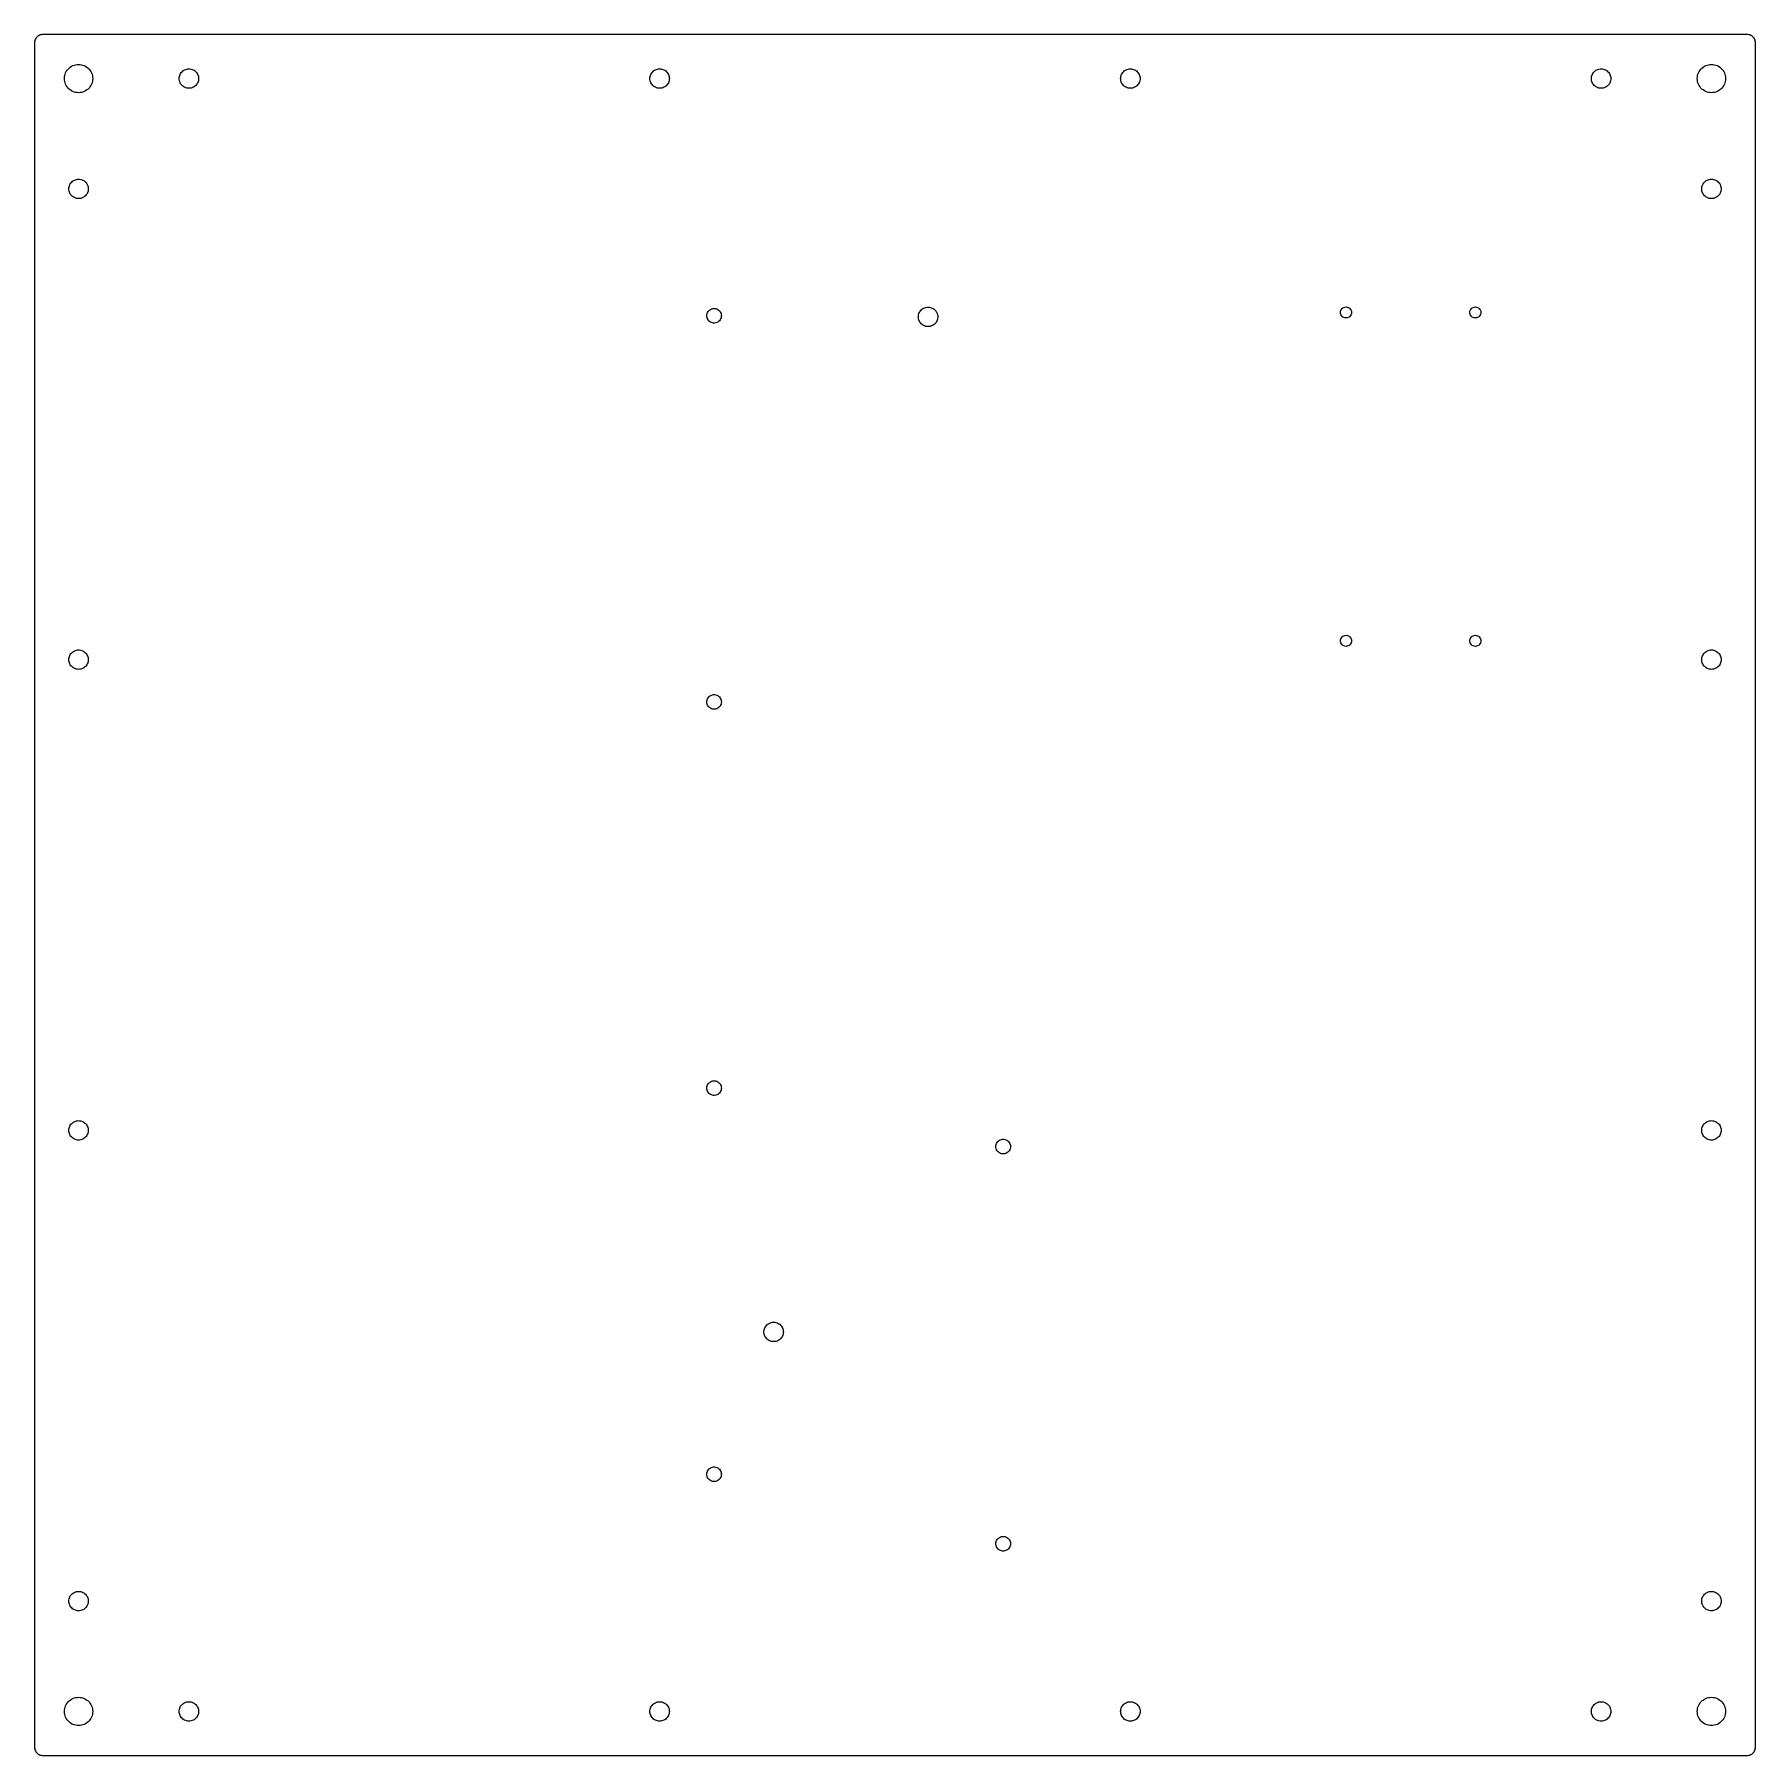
# Model space of a CAD drawing. Header units: metres. Extents: x -195 to 195, y -195 to 195.
import ezdxf

# ---------------------------------------------------------------- set-up
doc = ezdxf.new("R2010")
doc.units = ezdxf.units.M

msp = doc.modelspace()

# ---------------------------------------------------------------- linework, layer by layer
for p, q in [((-193, 195), (-193.241, 194.985)), ((193, 195), (-193, 195)), ((193.241, 194.985), (193, 195)), ((-194.985, 193.241), (-195, 193)), ((-195, 193), (-195, -193)), ((-194.942, 193.479), (-194.985, 193.241)), ((-194.87, 193.709), (-194.942, 193.479)), ((-194.771, 193.929), (-194.87, 193.709)), ((-194.646, 194.136), (-194.771, 193.929)), ((-194.497, 194.326), (-194.646, 194.136)), ((-194.326, 194.497), (-194.497, 194.326)), ((-194.136, 194.646), (-194.326, 194.497)), ((-193.929, 194.771), (-194.136, 194.646)), ((-193.709, 194.87), (-193.929, 194.771)), ((-193.479, 194.942), (-193.709, 194.87)), ((-193.241, 194.985), (-193.479, 194.942)), ((193.479, 194.942), (193.241, 194.985)), ((193.709, 194.87), (193.479, 194.942)), ((193.929, 194.771), (193.709, 194.87)), ((194.136, 194.646), (193.929, 194.771)), ((194.326, 194.497), (194.136, 194.646)), ((194.497, 194.326), (194.326, 194.497)), ((194.646, 194.136), (194.497, 194.326)), ((194.771, 193.929), (194.646, 194.136)), ((194.87, 193.709), (194.771, 193.929)), ((194.942, 193.479), (194.87, 193.709)), ((194.985, 193.241), (194.942, 193.479)), ((195, 193), (194.985, 193.241)), ((195, -193), (195, 193)), ((-187.381, 187.144), (-187.144, 187.381)), ((-187.144, 187.381), (-186.883, 187.592)), ((-186.883, 187.592), (-186.602, 187.775)), ((-186.602, 187.775), (-186.303, 187.927)), ((-186.303, 187.927), (-185.99, 188.048)), ((-185.99, 188.048), (-185.666, 188.134)), ((-185.666, 188.134), (-185.335, 188.187)), ((-185.335, 188.187), (-185, 188.204)), ((-185, 188.204), (-184.665, 188.187)), ((-184.665, 188.187), (-184.334, 188.134)), ((-184.334, 188.134), (-184.01, 188.048)), ((-184.01, 188.048), (-183.697, 187.927)), ((-183.697, 187.927), (-183.398, 187.775)), ((-183.398, 187.775), (-183.117, 187.592)), ((-183.117, 187.592), (-182.856, 187.381)), ((-182.856, 187.381), (-182.619, 187.144)), ((-160.247, 187.19), (-160, 187.203)), ((-160, 187.203), (-159.753, 187.19)), ((-53.58, 187.19), (-53.3333, 187.203)), ((-53.3333, 187.203), (-53.0866, 187.19)), ((53.0866, 187.19), (53.3333, 187.203)), ((53.3333, 187.203), (53.58, 187.19)), ((159.753, 187.19), (160, 187.203)), ((160, 187.203), (160.247, 187.19)), ((182.619, 187.144), (182.856, 187.381)), ((182.856, 187.381), (183.117, 187.592)), ((183.117, 187.592), (183.398, 187.775)), ((183.398, 187.775), (183.697, 187.927)), ((183.697, 187.927), (184.01, 188.048)), ((184.01, 188.048), (184.334, 188.134)), ((184.334, 188.134), (184.665, 188.187)), ((184.665, 188.187), (185, 188.204)), ((185, 188.204), (185.335, 188.187)), ((185.335, 188.187), (185.666, 188.134)), ((185.666, 188.134), (185.99, 188.048)), ((185.99, 188.048), (186.303, 187.927)), ((186.303, 187.927), (186.602, 187.775)), ((186.602, 187.775), (186.883, 187.592)), ((186.883, 187.592), (187.144, 187.381)), ((187.144, 187.381), (187.381, 187.144)), ((-188.204, 185), (-188.187, 185.335)), ((-188.187, 184.665), (-188.204, 185)), ((-188.187, 185.335), (-188.134, 185.666)), ((-188.134, 184.334), (-188.187, 184.665)), ((-188.134, 185.666), (-188.048, 185.99)), ((-188.048, 184.01), (-188.134, 184.334)), ((-188.048, 185.99), (-187.927, 186.303)), ((-187.927, 183.697), (-188.048, 184.01)), ((-187.927, 186.303), (-187.775, 186.602)), ((-187.775, 183.398), (-187.927, 183.697)), ((-187.775, 186.602), (-187.592, 186.883)), ((-187.592, 183.117), (-187.775, 183.398)), ((-187.592, 186.883), (-187.381, 187.144)), ((-182.619, 187.144), (-182.408, 186.883)), ((-182.408, 186.883), (-182.225, 186.602)), ((-182.225, 183.398), (-182.408, 183.117)), ((-182.225, 186.602), (-182.073, 186.303)), ((-182.073, 183.697), (-182.225, 183.398)), ((-182.073, 186.303), (-181.952, 185.99)), ((-181.952, 184.01), (-182.073, 183.697)), ((-181.952, 185.99), (-181.866, 185.666)), ((-181.866, 184.334), (-181.952, 184.01)), ((-181.866, 185.666), (-181.813, 185.335)), ((-181.813, 184.665), (-181.866, 184.334)), ((-181.813, 185.335), (-181.796, 185)), ((-181.796, 185), (-181.813, 184.665)), ((-162.203, 185), (-162.19, 185.247)), ((-162.19, 184.753), (-162.203, 185)), ((-162.19, 185.247), (-162.148, 185.49)), ((-162.148, 184.51), (-162.19, 184.753)), ((-162.148, 185.49), (-162.08, 185.728)), ((-162.08, 184.272), (-162.148, 184.51)), ((-162.08, 185.728), (-161.985, 185.956)), ((-161.985, 184.044), (-162.08, 184.272)), ((-161.985, 185.956), (-161.866, 186.172)), ((-161.866, 183.828), (-161.985, 184.044)), ((-161.866, 186.172), (-161.723, 186.374)), ((-161.723, 183.626), (-161.866, 183.828)), ((-161.723, 186.374), (-161.558, 186.558)), ((-161.558, 183.442), (-161.723, 183.626)), ((-161.558, 186.558), (-161.374, 186.723)), ((-161.374, 183.277), (-161.558, 183.442)), ((-161.374, 186.723), (-161.172, 186.866)), ((-161.172, 186.866), (-160.956, 186.985)), ((-160.956, 186.985), (-160.728, 187.08)), ((-160.728, 187.08), (-160.49, 187.148)), ((-160.49, 187.148), (-160.247, 187.19)), ((-159.753, 187.19), (-159.51, 187.148)), ((-159.51, 187.148), (-159.272, 187.08)), ((-159.272, 187.08), (-159.044, 186.985)), ((-159.044, 186.985), (-158.828, 186.866)), ((-158.828, 186.866), (-158.626, 186.723)), ((-158.626, 186.723), (-158.442, 186.558)), ((-158.442, 183.442), (-158.626, 183.277)), ((-158.442, 186.558), (-158.277, 186.374)), ((-158.277, 183.626), (-158.442, 183.442)), ((-158.277, 186.374), (-158.134, 186.172)), ((-158.134, 183.828), (-158.277, 183.626)), ((-158.134, 186.172), (-158.015, 185.956)), ((-158.015, 184.044), (-158.134, 183.828)), ((-158.015, 185.956), (-157.92, 185.728)), ((-157.92, 184.272), (-158.015, 184.044)), ((-157.92, 185.728), (-157.852, 185.49)), ((-157.852, 184.51), (-157.92, 184.272)), ((-157.852, 185.49), (-157.81, 185.247)), ((-157.81, 184.753), (-157.852, 184.51)), ((-157.81, 185.247), (-157.797, 185)), ((-157.797, 185), (-157.81, 184.753)), ((-55.5368, 185), (-55.5229, 185.247)), ((-55.5229, 184.753), (-55.5368, 185)), ((-55.5229, 185.247), (-55.4816, 185.49)), ((-55.4816, 184.51), (-55.5229, 184.753)), ((-55.4816, 185.49), (-55.4132, 185.728)), ((-55.4132, 184.272), (-55.4816, 184.51)), ((-55.4132, 185.728), (-55.3186, 185.956)), ((-55.3186, 184.044), (-55.4132, 184.272)), ((-55.3186, 185.956), (-55.1991, 186.172)), ((-55.1991, 183.828), (-55.3186, 184.044)), ((-55.1991, 186.172), (-55.0561, 186.374)), ((-55.0561, 183.626), (-55.1991, 183.828)), ((-55.0561, 186.374), (-54.8914, 186.558)), ((-54.8914, 183.442), (-55.0561, 183.626)), ((-54.8914, 186.558), (-54.7072, 186.723)), ((-54.7072, 183.277), (-54.8914, 183.442)), ((-54.7072, 186.723), (-54.5057, 186.866)), ((-54.5057, 186.866), (-54.2894, 186.985)), ((-54.2894, 186.985), (-54.0611, 187.08)), ((-54.0611, 187.08), (-53.8237, 187.148)), ((-53.8237, 187.148), (-53.58, 187.19)), ((-53.0866, 187.19), (-52.843, 187.148)), ((-52.843, 187.148), (-52.6056, 187.08)), ((-52.6056, 187.08), (-52.3773, 186.985)), ((-52.3773, 186.985), (-52.161, 186.866)), ((-52.161, 186.866), (-51.9595, 186.723)), ((-51.9595, 186.723), (-51.7753, 186.558)), ((-51.7753, 183.442), (-51.9595, 183.277)), ((-51.7753, 186.558), (-51.6106, 186.374)), ((-51.6106, 183.626), (-51.7753, 183.442)), ((-51.6106, 186.374), (-51.4676, 186.172)), ((-51.4676, 183.828), (-51.6106, 183.626)), ((-51.4676, 186.172), (-51.3481, 185.956)), ((-51.3481, 184.044), (-51.4676, 183.828)), ((-51.3481, 185.956), (-51.2535, 185.728)), ((-51.2535, 184.272), (-51.3481, 184.044)), ((-51.2535, 185.728), (-51.1851, 185.49)), ((-51.1851, 184.51), (-51.2535, 184.272)), ((-51.1851, 185.49), (-51.1437, 185.247)), ((-51.1437, 184.753), (-51.1851, 184.51)), ((-51.1437, 185.247), (-51.1299, 185)), ((-51.1299, 185), (-51.1437, 184.753)), ((51.1299, 185), (51.1437, 185.247)), ((51.1437, 184.753), (51.1299, 185)), ((51.1437, 185.247), (51.1851, 185.49)), ((51.1851, 184.51), (51.1437, 184.753)), ((51.1851, 185.49), (51.2535, 185.728)), ((51.2535, 184.272), (51.1851, 184.51)), ((51.2535, 185.728), (51.3481, 185.956)), ((51.3481, 184.044), (51.2535, 184.272)), ((51.3481, 185.956), (51.4676, 186.172)), ((51.4676, 183.828), (51.3481, 184.044)), ((51.4676, 186.172), (51.6106, 186.374)), ((51.6106, 183.626), (51.4676, 183.828)), ((51.6106, 186.374), (51.7752, 186.558)), ((51.7752, 183.442), (51.6106, 183.626)), ((51.7752, 186.558), (51.9595, 186.723)), ((51.9595, 183.277), (51.7752, 183.442)), ((51.9595, 186.723), (52.161, 186.866)), ((52.161, 186.866), (52.3773, 186.985)), ((52.3773, 186.985), (52.6056, 187.08)), ((52.6056, 187.08), (52.843, 187.148)), ((52.843, 187.148), (53.0866, 187.19)), ((53.58, 187.19), (53.8236, 187.148)), ((53.8236, 187.148), (54.0611, 187.08)), ((54.0611, 187.08), (54.2894, 186.985)), ((54.2894, 186.985), (54.5056, 186.866)), ((54.5056, 186.866), (54.7072, 186.723)), ((54.7072, 186.723), (54.8914, 186.558)), ((54.8914, 183.442), (54.7072, 183.277)), ((54.8914, 186.558), (55.0561, 186.374)), ((55.0561, 183.626), (54.8914, 183.442)), ((55.0561, 186.374), (55.1991, 186.172)), ((55.1991, 183.828), (55.0561, 183.626)), ((55.1991, 186.172), (55.3186, 185.956)), ((55.3186, 184.044), (55.1991, 183.828)), ((55.3186, 185.956), (55.4131, 185.728)), ((55.4131, 184.272), (55.3186, 184.044)), ((55.4131, 185.728), (55.4816, 185.49)), ((55.4816, 184.51), (55.4131, 184.272)), ((55.4816, 185.49), (55.5229, 185.247)), ((55.5229, 184.753), (55.4816, 184.51)), ((55.5229, 185.247), (55.5368, 185)), ((55.5368, 185), (55.5229, 184.753)), ((157.797, 185), (157.81, 185.247)), ((157.81, 184.753), (157.797, 185)), ((157.81, 185.247), (157.852, 185.49)), ((157.852, 184.51), (157.81, 184.753)), ((157.852, 185.49), (157.92, 185.728)), ((157.92, 184.272), (157.852, 184.51)), ((157.92, 185.728), (158.015, 185.956)), ((158.015, 184.044), (157.92, 184.272)), ((158.015, 185.956), (158.134, 186.172)), ((158.134, 183.828), (158.015, 184.044)), ((158.134, 186.172), (158.277, 186.374)), ((158.277, 183.626), (158.134, 183.828)), ((158.277, 186.374), (158.442, 186.558)), ((158.442, 183.442), (158.277, 183.626)), ((158.442, 186.558), (158.626, 186.723)), ((158.626, 183.277), (158.442, 183.442)), ((158.626, 186.723), (158.828, 186.866)), ((158.828, 186.866), (159.044, 186.985)), ((159.044, 186.985), (159.272, 187.08)), ((159.272, 187.08), (159.51, 187.148)), ((159.51, 187.148), (159.753, 187.19)), ((160.247, 187.19), (160.49, 187.148)), ((160.49, 187.148), (160.728, 187.08)), ((160.728, 187.08), (160.956, 186.985)), ((160.956, 186.985), (161.172, 186.866)), ((161.172, 186.866), (161.374, 186.723)), ((161.374, 186.723), (161.558, 186.558)), ((161.558, 183.442), (161.374, 183.277)), ((161.558, 186.558), (161.723, 186.374)), ((161.723, 183.626), (161.558, 183.442)), ((161.723, 186.374), (161.866, 186.172)), ((161.866, 183.828), (161.723, 183.626)), ((161.866, 186.172), (161.985, 185.956)), ((161.985, 184.044), (161.866, 183.828)), ((161.985, 185.956), (162.08, 185.728)), ((162.08, 184.272), (161.985, 184.044)), ((162.08, 185.728), (162.148, 185.49)), ((162.148, 184.51), (162.08, 184.272)), ((162.148, 185.49), (162.19, 185.247)), ((162.19, 184.753), (162.148, 184.51)), ((162.19, 185.247), (162.203, 185)), ((162.203, 185), (162.19, 184.753)), ((181.796, 185), (181.813, 185.335)), ((181.813, 184.665), (181.796, 185)), ((181.813, 185.335), (181.866, 185.666)), ((181.866, 184.334), (181.813, 184.665)), ((181.866, 185.666), (181.952, 185.99)), ((181.952, 184.01), (181.866, 184.334)), ((181.952, 185.99), (182.073, 186.303)), ((182.073, 183.697), (181.952, 184.01)), ((182.073, 186.303), (182.225, 186.602)), ((182.225, 183.398), (182.073, 183.697)), ((182.225, 186.602), (182.408, 186.883)), ((182.408, 183.117), (182.225, 183.398)), ((182.408, 186.883), (182.619, 187.144)), ((187.381, 187.144), (187.592, 186.883)), ((187.592, 186.883), (187.775, 186.602)), ((187.775, 183.398), (187.592, 183.117)), ((187.775, 186.602), (187.927, 186.303)), ((187.927, 183.697), (187.775, 183.398)), ((187.927, 186.303), (188.048, 185.99)), ((188.048, 184.01), (187.927, 183.697)), ((188.048, 185.99), (188.134, 185.666)), ((188.134, 184.334), (188.048, 184.01)), ((188.134, 185.666), (188.187, 185.335)), ((188.187, 184.665), (188.134, 184.334)), ((188.187, 185.335), (188.204, 185)), ((188.204, 185), (188.187, 184.665)), ((-187.381, 182.856), (-187.592, 183.117)), ((-187.144, 182.619), (-187.381, 182.856)), ((-186.883, 182.408), (-187.144, 182.619)), ((-186.602, 182.225), (-186.883, 182.408)), ((-186.303, 182.073), (-186.602, 182.225)), ((-185.99, 181.952), (-186.303, 182.073)), ((-185.666, 181.866), (-185.99, 181.952)), ((-185.335, 181.813), (-185.666, 181.866)), ((-185, 181.796), (-185.335, 181.813)), ((-184.665, 181.813), (-185, 181.796)), ((-184.334, 181.866), (-184.665, 181.813)), ((-184.01, 181.952), (-184.334, 181.866)), ((-183.697, 182.073), (-184.01, 181.952)), ((-183.398, 182.225), (-183.697, 182.073)), ((-183.117, 182.408), (-183.398, 182.225)), ((-182.856, 182.619), (-183.117, 182.408)), ((-182.619, 182.856), (-182.856, 182.619)), ((-182.408, 183.117), (-182.619, 182.856)), ((-161.172, 183.134), (-161.374, 183.277)), ((-160.956, 183.015), (-161.172, 183.134)), ((-160.728, 182.92), (-160.956, 183.015)), ((-160.49, 182.852), (-160.728, 182.92)), ((-160.247, 182.81), (-160.49, 182.852)), ((-160, 182.797), (-160.247, 182.81)), ((-159.753, 182.81), (-160, 182.797)), ((-159.51, 182.852), (-159.753, 182.81)), ((-159.272, 182.92), (-159.51, 182.852)), ((-159.044, 183.015), (-159.272, 182.92)), ((-158.828, 183.134), (-159.044, 183.015)), ((-158.626, 183.277), (-158.828, 183.134)), ((-54.5057, 183.134), (-54.7072, 183.277)), ((-54.2894, 183.015), (-54.5057, 183.134)), ((-54.0611, 182.92), (-54.2894, 183.015)), ((-53.8237, 182.852), (-54.0611, 182.92)), ((-53.58, 182.81), (-53.8237, 182.852)), ((-53.3333, 182.797), (-53.58, 182.81)), ((-53.0866, 182.81), (-53.3333, 182.797)), ((-52.843, 182.852), (-53.0866, 182.81)), ((-52.6056, 182.92), (-52.843, 182.852)), ((-52.3773, 183.015), (-52.6056, 182.92)), ((-52.161, 183.134), (-52.3773, 183.015)), ((-51.9595, 183.277), (-52.161, 183.134)), ((52.161, 183.134), (51.9595, 183.277)), ((52.3773, 183.015), (52.161, 183.134)), ((52.6056, 182.92), (52.3773, 183.015)), ((52.843, 182.852), (52.6056, 182.92)), ((53.0866, 182.81), (52.843, 182.852)), ((53.3333, 182.797), (53.0866, 182.81)), ((53.58, 182.81), (53.3333, 182.797)), ((53.8236, 182.852), (53.58, 182.81)), ((54.0611, 182.92), (53.8236, 182.852)), ((54.2894, 183.015), (54.0611, 182.92)), ((54.5056, 183.134), (54.2894, 183.015)), ((54.7072, 183.277), (54.5056, 183.134)), ((158.828, 183.134), (158.626, 183.277)), ((159.044, 183.015), (158.828, 183.134)), ((159.272, 182.92), (159.044, 183.015)), ((159.51, 182.852), (159.272, 182.92)), ((159.753, 182.81), (159.51, 182.852)), ((160, 182.797), (159.753, 182.81)), ((160.247, 182.81), (160, 182.797)), ((160.49, 182.852), (160.247, 182.81)), ((160.728, 182.92), (160.49, 182.852)), ((160.956, 183.015), (160.728, 182.92)), ((161.172, 183.134), (160.956, 183.015)), ((161.374, 183.277), (161.172, 183.134)), ((182.619, 182.856), (182.408, 183.117)), ((182.856, 182.619), (182.619, 182.856)), ((183.117, 182.408), (182.856, 182.619)), ((183.398, 182.225), (183.117, 182.408)), ((183.697, 182.073), (183.398, 182.225)), ((184.01, 181.952), (183.697, 182.073)), ((184.334, 181.866), (184.01, 181.952)), ((184.665, 181.813), (184.334, 181.866)), ((185, 181.796), (184.665, 181.813)), ((185.335, 181.813), (185, 181.796)), ((185.666, 181.866), (185.335, 181.813)), ((185.99, 181.952), (185.666, 181.866)), ((186.303, 182.073), (185.99, 181.952)), ((186.602, 182.225), (186.303, 182.073)), ((186.883, 182.408), (186.602, 182.225)), ((187.144, 182.619), (186.883, 182.408)), ((187.381, 182.856), (187.144, 182.619)), ((187.592, 183.117), (187.381, 182.856)), ((-187.203, 160), (-187.19, 160.247)), ((-187.19, 159.753), (-187.203, 160)), ((-187.19, 160.247), (-187.148, 160.49)), ((-187.148, 160.49), (-187.08, 160.728)), ((-187.08, 160.728), (-186.985, 160.956)), ((-186.985, 160.956), (-186.866, 161.172)), ((-186.866, 161.172), (-186.723, 161.374)), ((-186.723, 161.374), (-186.558, 161.558)), ((-186.558, 161.558), (-186.374, 161.723)), ((-186.374, 161.723), (-186.172, 161.866)), ((-186.172, 161.866), (-185.956, 161.985)), ((-185.956, 161.985), (-185.728, 162.08)), ((-185.728, 162.08), (-185.49, 162.148)), ((-185.49, 162.148), (-185.247, 162.19)), ((-185.247, 162.19), (-185, 162.203)), ((-185, 162.203), (-184.753, 162.19)), ((-184.753, 162.19), (-184.51, 162.148)), ((-184.51, 162.148), (-184.272, 162.08)), ((-184.272, 162.08), (-184.044, 161.985)), ((-184.044, 161.985), (-183.828, 161.866)), ((-183.828, 161.866), (-183.626, 161.723)), ((-183.626, 161.723), (-183.442, 161.558)), ((-183.442, 161.558), (-183.277, 161.374)), ((-183.277, 161.374), (-183.134, 161.172)), ((-183.134, 161.172), (-183.015, 160.956)), ((-183.015, 160.956), (-182.92, 160.728)), ((-182.92, 160.728), (-182.852, 160.49)), ((-182.852, 160.49), (-182.81, 160.247)), ((-182.81, 160.247), (-182.797, 160)), ((-182.797, 160), (-182.81, 159.753)), ((182.797, 160), (182.81, 160.247)), ((182.81, 159.753), (182.797, 160)), ((182.81, 160.247), (182.852, 160.49)), ((182.852, 160.49), (182.92, 160.728)), ((182.92, 160.728), (183.015, 160.956)), ((183.015, 160.956), (183.134, 161.172)), ((183.134, 161.172), (183.277, 161.374)), ((183.277, 161.374), (183.442, 161.558)), ((183.442, 161.558), (183.626, 161.723)), ((183.626, 161.723), (183.828, 161.866)), ((183.828, 161.866), (184.044, 161.985)), ((184.044, 161.985), (184.272, 162.08)), ((184.272, 162.08), (184.51, 162.148)), ((184.51, 162.148), (184.753, 162.19)), ((184.753, 162.19), (185, 162.203)), ((185, 162.203), (185.247, 162.19)), ((185.247, 162.19), (185.49, 162.148)), ((185.49, 162.148), (185.728, 162.08)), ((185.728, 162.08), (185.956, 161.985)), ((185.956, 161.985), (186.172, 161.866)), ((186.172, 161.866), (186.374, 161.723)), ((186.374, 161.723), (186.558, 161.558)), ((186.558, 161.558), (186.723, 161.374)), ((186.723, 161.374), (186.866, 161.172)), ((186.866, 161.172), (186.985, 160.956)), ((186.985, 160.956), (187.08, 160.728)), ((187.08, 160.728), (187.148, 160.49)), ((187.148, 160.49), (187.19, 160.247)), ((187.19, 160.247), (187.203, 160)), ((187.203, 160), (187.19, 159.753)), ((-187.148, 159.51), (-187.19, 159.753)), ((-187.08, 159.272), (-187.148, 159.51)), ((-186.985, 159.044), (-187.08, 159.272)), ((-186.866, 158.828), (-186.985, 159.044)), ((-186.723, 158.626), (-186.866, 158.828)), ((-186.558, 158.442), (-186.723, 158.626)), ((-186.374, 158.277), (-186.558, 158.442)), ((-186.172, 158.134), (-186.374, 158.277)), ((-185.956, 158.015), (-186.172, 158.134)), ((-185.728, 157.92), (-185.956, 158.015)), ((-185.49, 157.852), (-185.728, 157.92)), ((-185.247, 157.81), (-185.49, 157.852)), ((-185, 157.797), (-185.247, 157.81)), ((-184.753, 157.81), (-185, 157.797)), ((-184.51, 157.852), (-184.753, 157.81)), ((-184.272, 157.92), (-184.51, 157.852)), ((-184.044, 158.015), (-184.272, 157.92)), ((-183.828, 158.134), (-184.044, 158.015)), ((-183.626, 158.277), (-183.828, 158.134)), ((-183.442, 158.442), (-183.626, 158.277)), ((-183.277, 158.626), (-183.442, 158.442)), ((-183.134, 158.828), (-183.277, 158.626)), ((-183.015, 159.044), (-183.134, 158.828)), ((-182.92, 159.272), (-183.015, 159.044)), ((-182.852, 159.51), (-182.92, 159.272)), ((-182.81, 159.753), (-182.852, 159.51)), ((182.852, 159.51), (182.81, 159.753)), ((182.92, 159.272), (182.852, 159.51)), ((183.015, 159.044), (182.92, 159.272)), ((183.134, 158.828), (183.015, 159.044)), ((183.277, 158.626), (183.134, 158.828)), ((183.442, 158.442), (183.277, 158.626)), ((183.626, 158.277), (183.442, 158.442)), ((183.828, 158.134), (183.626, 158.277)), ((184.044, 158.015), (183.828, 158.134)), ((184.272, 157.92), (184.044, 158.015)), ((184.51, 157.852), (184.272, 157.92)), ((184.753, 157.81), (184.51, 157.852)), ((185, 157.797), (184.753, 157.81)), ((185.247, 157.81), (185, 157.797)), ((185.49, 157.852), (185.247, 157.81)), ((185.728, 157.92), (185.49, 157.852)), ((185.956, 158.015), (185.728, 157.92)), ((186.172, 158.134), (185.956, 158.015)), ((186.374, 158.277), (186.172, 158.134)), ((186.558, 158.442), (186.374, 158.277)), ((186.723, 158.626), (186.558, 158.442)), ((186.866, 158.828), (186.723, 158.626)), ((186.985, 159.044), (186.866, 158.828)), ((187.08, 159.272), (186.985, 159.044)), ((187.148, 159.51), (187.08, 159.272)), ((187.19, 159.753), (187.148, 159.51)), ((-42.0316, 132.544), (-41.8273, 132.683)), ((-41.8273, 132.683), (-41.6045, 132.79)), ((-41.6045, 132.79), (-41.3682, 132.863)), ((-41.3682, 132.863), (-41.1236, 132.9)), ((-41.1236, 132.9), (-40.8763, 132.9)), ((-40.8763, 132.9), (-40.6318, 132.863)), ((-40.6318, 132.863), (-40.3955, 132.79)), ((-40.3955, 132.79), (-40.1727, 132.683)), ((-40.1727, 132.683), (-39.9684, 132.544)), ((5.9419, 132.558), (6.1262, 132.723)), ((6.1262, 132.723), (6.3277, 132.866)), ((6.3277, 132.866), (6.5439, 132.985)), ((6.5439, 132.985), (6.7722, 133.08)), ((6.7722, 133.08), (7.0097, 133.148)), ((7.0097, 133.148), (7.2533, 133.19)), ((7.2533, 133.19), (7.5, 133.203)), ((7.5, 133.203), (7.7467, 133.19)), ((7.7467, 133.19), (7.9903, 133.148)), ((7.9903, 133.148), (8.2278, 133.08)), ((8.2278, 133.08), (8.456, 132.985)), ((8.456, 132.985), (8.6723, 132.866)), ((8.6723, 132.866), (8.8738, 132.723)), ((8.8738, 132.723), (9.0581, 132.558)), ((101.04, 132.481), (101.156, 132.698)), ((101.156, 132.698), (101.312, 132.888)), ((101.312, 132.888), (101.502, 133.044)), ((101.502, 133.044), (101.719, 133.16)), ((101.719, 133.16), (101.955, 133.232)), ((101.955, 133.232), (102.2, 133.256)), ((102.2, 133.256), (102.445, 133.232)), ((102.445, 133.232), (102.681, 133.16)), ((102.681, 133.16), (102.898, 133.044)), ((102.898, 133.044), (103.088, 132.888)), ((103.088, 132.888), (103.244, 132.698)), ((103.244, 132.698), (103.36, 132.481)), ((130.34, 132.481), (130.456, 132.698)), ((130.456, 132.698), (130.612, 132.888)), ((130.612, 132.888), (130.802, 133.044)), ((130.802, 133.044), (131.019, 133.16)), ((131.019, 133.16), (131.255, 133.232)), ((131.255, 133.232), (131.5, 133.256)), ((131.5, 133.256), (131.745, 133.232)), ((131.745, 133.232), (131.981, 133.16)), ((131.981, 133.16), (132.198, 133.044)), ((132.198, 133.044), (132.388, 132.888)), ((132.388, 132.888), (132.544, 132.698)), ((132.544, 132.698), (132.66, 132.481)), ((-42.6546, 131.25), (-42.6361, 131.497)), ((-42.6361, 131.003), (-42.6546, 131.25)), ((-42.6361, 131.497), (-42.5811, 131.738)), ((-42.5811, 130.762), (-42.6361, 131.003)), ((-42.5811, 131.738), (-42.4908, 131.968)), ((-42.4908, 130.532), (-42.5811, 130.762)), ((-42.4908, 131.968), (-42.3671, 132.182)), ((-42.3671, 130.318), (-42.4908, 130.532)), ((-42.3671, 132.182), (-42.2129, 132.375)), ((-42.2129, 130.125), (-42.3671, 130.318)), ((-42.2129, 132.375), (-42.0316, 132.544)), ((-42.0316, 129.956), (-42.2129, 130.125)), ((-41.8273, 129.817), (-42.0316, 129.956)), ((-41.6045, 129.71), (-41.8273, 129.817)), ((-41.3682, 129.637), (-41.6045, 129.71)), ((-41.1236, 129.6), (-41.3682, 129.637)), ((-40.8763, 129.6), (-41.1236, 129.6)), ((-40.6318, 129.637), (-40.8763, 129.6)), ((-40.3955, 129.71), (-40.6318, 129.637)), ((-40.1727, 129.817), (-40.3955, 129.71)), ((-39.9684, 129.956), (-40.1727, 129.817)), ((-39.9684, 132.544), (-39.7871, 132.375)), ((-39.7871, 130.125), (-39.9684, 129.956)), ((-39.7871, 132.375), (-39.6329, 132.182)), ((-39.6329, 130.318), (-39.7871, 130.125)), ((-39.6329, 132.182), (-39.5092, 131.968)), ((-39.5092, 130.532), (-39.6329, 130.318)), ((-39.5092, 131.968), (-39.4189, 131.738)), ((-39.4189, 130.762), (-39.5092, 130.532)), ((-39.4189, 131.738), (-39.3638, 131.497)), ((-39.3638, 131.003), (-39.4189, 130.762)), ((-39.3638, 131.497), (-39.3454, 131.25)), ((-39.3454, 131.25), (-39.3638, 131.003)), ((5.2965, 131), (5.3104, 131.247)), ((5.3104, 130.753), (5.2965, 131)), ((5.3104, 131.247), (5.3518, 131.49)), ((5.3518, 130.51), (5.3104, 130.753)), ((5.3518, 131.49), (5.4202, 131.728)), ((5.4202, 130.272), (5.3518, 130.51)), ((5.4202, 131.728), (5.5147, 131.956)), ((5.5147, 130.044), (5.4202, 130.272)), ((5.5147, 131.956), (5.6343, 132.172)), ((5.6343, 129.828), (5.5147, 130.044)), ((5.6343, 132.172), (5.7773, 132.374)), ((5.7773, 129.626), (5.6343, 129.828)), ((5.7773, 132.374), (5.9419, 132.558)), ((5.9419, 129.442), (5.7773, 129.626)), ((6.1262, 129.277), (5.9419, 129.442)), ((6.3277, 129.134), (6.1262, 129.277)), ((6.5439, 129.015), (6.3277, 129.134)), ((6.7722, 128.92), (6.5439, 129.015)), ((7.0097, 128.852), (6.7722, 128.92)), ((7.2533, 128.81), (7.0097, 128.852)), ((7.5, 128.797), (7.2533, 128.81)), ((7.7467, 128.81), (7.5, 128.797)), ((7.9903, 128.852), (7.7467, 128.81)), ((8.2278, 128.92), (7.9903, 128.852)), ((8.456, 129.015), (8.2278, 128.92)), ((8.6723, 129.134), (8.456, 129.015)), ((8.8738, 129.277), (8.6723, 129.134)), ((9.0581, 129.442), (8.8738, 129.277)), ((9.0581, 132.558), (9.2227, 132.374)), ((9.2227, 129.626), (9.0581, 129.442)), ((9.2227, 132.374), (9.3657, 132.172)), ((9.3657, 129.828), (9.2227, 129.626)), ((9.3657, 132.172), (9.4852, 131.956)), ((9.4852, 130.044), (9.3657, 129.828)), ((9.4852, 131.956), (9.5798, 131.728)), ((9.5798, 130.272), (9.4852, 130.044)), ((9.5798, 131.728), (9.6482, 131.49)), ((9.6482, 130.51), (9.5798, 130.272)), ((9.6482, 131.49), (9.6896, 131.247)), ((9.6896, 130.753), (9.6482, 130.51)), ((9.6896, 131.247), (9.7035, 131)), ((9.7035, 131), (9.6896, 130.753)), ((100.944, 132), (100.968, 132.245)), ((100.968, 131.755), (100.944, 132)), ((100.968, 132.245), (101.04, 132.481)), ((101.04, 131.519), (100.968, 131.755)), ((101.156, 131.302), (101.04, 131.519)), ((101.312, 131.112), (101.156, 131.302)), ((101.502, 130.956), (101.312, 131.112)), ((101.719, 130.84), (101.502, 130.956)), ((101.955, 130.768), (101.719, 130.84)), ((102.2, 130.744), (101.955, 130.768)), ((102.445, 130.768), (102.2, 130.744)), ((102.681, 130.84), (102.445, 130.768)), ((102.898, 130.956), (102.681, 130.84)), ((103.088, 131.112), (102.898, 130.956)), ((103.244, 131.302), (103.088, 131.112)), ((103.36, 131.519), (103.244, 131.302)), ((103.36, 132.481), (103.432, 132.245)), ((103.432, 131.755), (103.36, 131.519)), ((103.432, 132.245), (103.456, 132)), ((103.456, 132), (103.432, 131.755)), ((130.244, 132), (130.268, 132.245)), ((130.268, 131.755), (130.244, 132)), ((130.268, 132.245), (130.34, 132.481)), ((130.34, 131.519), (130.268, 131.755)), ((130.456, 131.302), (130.34, 131.519)), ((130.612, 131.112), (130.456, 131.302)), ((130.802, 130.956), (130.612, 131.112)), ((131.019, 130.84), (130.802, 130.956)), ((131.255, 130.768), (131.019, 130.84)), ((131.5, 130.744), (131.255, 130.768)), ((131.745, 130.768), (131.5, 130.744)), ((131.981, 130.84), (131.745, 130.768)), ((132.198, 130.956), (131.981, 130.84)), ((132.388, 131.112), (132.198, 130.956)), ((132.544, 131.302), (132.388, 131.112)), ((132.66, 131.519), (132.544, 131.302)), ((132.66, 132.481), (132.732, 132.245)), ((132.732, 131.755), (132.66, 131.519)), ((132.732, 132.245), (132.756, 132)), ((132.756, 132), (132.732, 131.755)), ((101.312, 58.4882), (101.502, 58.6444)), ((101.502, 58.6444), (101.719, 58.7604)), ((101.719, 58.7604), (101.955, 58.8319)), ((101.955, 58.8319), (102.2, 58.856)), ((102.2, 58.856), (102.445, 58.8319)), ((102.445, 58.8319), (102.681, 58.7604)), ((102.681, 58.7604), (102.898, 58.6444)), ((102.898, 58.6444), (103.088, 58.4882)), ((130.612, 58.4882), (130.802, 58.6444)), ((130.802, 58.6444), (131.019, 58.7604)), ((131.019, 58.7604), (131.255, 58.8319)), ((131.255, 58.8319), (131.5, 58.856)), ((131.5, 58.856), (131.745, 58.8319)), ((131.745, 58.8319), (131.981, 58.7604)), ((131.981, 58.7604), (132.198, 58.6444)), ((132.198, 58.6444), (132.388, 58.4882)), ((-186.866, 54.5056), (-186.723, 54.7072)), ((-186.723, 54.7072), (-186.558, 54.8914)), ((-186.558, 54.8914), (-186.374, 55.0561)), ((-186.374, 55.0561), (-186.172, 55.1991)), ((-186.172, 55.1991), (-185.956, 55.3186)), ((-185.956, 55.3186), (-185.728, 55.4131)), ((-185.728, 55.4131), (-185.49, 55.4816)), ((-185.49, 55.4816), (-185.247, 55.5229)), ((-185.247, 55.5229), (-185, 55.5368)), ((-185, 55.5368), (-184.753, 55.5229)), ((-184.753, 55.5229), (-184.51, 55.4816)), ((-184.51, 55.4816), (-184.272, 55.4131)), ((-184.272, 55.4131), (-184.044, 55.3186)), ((-184.044, 55.3186), (-183.828, 55.1991)), ((-183.828, 55.1991), (-183.626, 55.0561)), ((-183.626, 55.0561), (-183.442, 54.8914)), ((-183.442, 54.8914), (-183.277, 54.7072)), ((-183.277, 54.7072), (-183.134, 54.5056)), ((100.944, 57.6), (100.968, 57.845)), ((100.968, 57.3549), (100.944, 57.6)), ((100.968, 57.845), (101.04, 58.0807)), ((101.04, 57.1193), (100.968, 57.3549)), ((101.04, 58.0807), (101.156, 58.2978)), ((101.156, 56.9022), (101.04, 57.1193)), ((101.156, 58.2978), (101.312, 58.4882)), ((101.312, 56.7118), (101.156, 56.9022)), ((101.502, 56.5556), (101.312, 56.7118)), ((101.719, 56.4396), (101.502, 56.5556)), ((101.955, 56.3681), (101.719, 56.4396)), ((102.2, 56.3439), (101.955, 56.3681)), ((102.445, 56.3681), (102.2, 56.3439)), ((102.681, 56.4396), (102.445, 56.3681)), ((102.898, 56.5556), (102.681, 56.4396)), ((103.088, 56.7118), (102.898, 56.5556)), ((103.088, 58.4882), (103.244, 58.2978)), ((103.244, 56.9022), (103.088, 56.7118)), ((103.244, 58.2978), (103.36, 58.0807)), ((103.36, 57.1193), (103.244, 56.9022)), ((103.36, 58.0807), (103.432, 57.845)), ((103.432, 57.3549), (103.36, 57.1193)), ((103.432, 57.845), (103.456, 57.6)), ((103.456, 57.6), (103.432, 57.3549)), ((130.244, 57.6), (130.268, 57.845)), ((130.268, 57.3549), (130.244, 57.6)), ((130.268, 57.845), (130.34, 58.0807)), ((130.34, 57.1193), (130.268, 57.3549)), ((130.34, 58.0807), (130.456, 58.2978)), ((130.456, 56.9022), (130.34, 57.1193)), ((130.456, 58.2978), (130.612, 58.4882)), ((130.612, 56.7118), (130.456, 56.9022)), ((130.802, 56.5556), (130.612, 56.7118)), ((131.019, 56.4396), (130.802, 56.5556)), ((131.255, 56.3681), (131.019, 56.4396)), ((131.5, 56.3439), (131.255, 56.3681)), ((131.745, 56.3681), (131.5, 56.3439)), ((131.981, 56.4396), (131.745, 56.3681)), ((132.198, 56.5556), (131.981, 56.4396)), ((132.388, 56.7118), (132.198, 56.5556)), ((132.388, 58.4882), (132.544, 58.2978)), ((132.544, 56.9022), (132.388, 56.7118)), ((132.544, 58.2978), (132.66, 58.0807)), ((132.66, 57.1193), (132.544, 56.9022)), ((132.66, 58.0807), (132.732, 57.845)), ((132.732, 57.3549), (132.66, 57.1193)), ((132.732, 57.845), (132.756, 57.6)), ((132.756, 57.6), (132.732, 57.3549)), ((183.134, 54.5056), (183.277, 54.7072)), ((183.277, 54.7072), (183.442, 54.8914)), ((183.442, 54.8914), (183.626, 55.0561)), ((183.626, 55.0561), (183.828, 55.1991)), ((183.828, 55.1991), (184.044, 55.3186)), ((184.044, 55.3186), (184.272, 55.4131)), ((184.272, 55.4131), (184.51, 55.4816)), ((184.51, 55.4816), (184.753, 55.5229)), ((184.753, 55.5229), (185, 55.5368)), ((185, 55.5368), (185.247, 55.5229)), ((185.247, 55.5229), (185.49, 55.4816)), ((185.49, 55.4816), (185.728, 55.4131)), ((185.728, 55.4131), (185.956, 55.3186)), ((185.956, 55.3186), (186.172, 55.1991)), ((186.172, 55.1991), (186.374, 55.0561)), ((186.374, 55.0561), (186.558, 54.8914)), ((186.558, 54.8914), (186.723, 54.7072)), ((186.723, 54.7072), (186.866, 54.5056)), ((-187.203, 53.3333), (-187.19, 53.58)), ((-187.19, 53.0866), (-187.203, 53.3333)), ((-187.19, 53.58), (-187.148, 53.8236)), ((-187.148, 52.843), (-187.19, 53.0866)), ((-187.148, 53.8236), (-187.08, 54.0611)), ((-187.08, 52.6056), (-187.148, 52.843)), ((-187.08, 54.0611), (-186.985, 54.2894)), ((-186.985, 52.3773), (-187.08, 52.6056)), ((-186.985, 54.2894), (-186.866, 54.5056)), ((-186.866, 52.161), (-186.985, 52.3773)), ((-186.723, 51.9595), (-186.866, 52.161)), ((-186.558, 51.7752), (-186.723, 51.9595)), ((-186.374, 51.6106), (-186.558, 51.7752)), ((-186.172, 51.4676), (-186.374, 51.6106)), ((-185.956, 51.3481), (-186.172, 51.4676)), ((-185.728, 51.2535), (-185.956, 51.3481)), ((-185.49, 51.1851), (-185.728, 51.2535)), ((-185.247, 51.1437), (-185.49, 51.1851)), ((-185, 51.1299), (-185.247, 51.1437)), ((-184.753, 51.1437), (-185, 51.1299)), ((-184.51, 51.1851), (-184.753, 51.1437)), ((-184.272, 51.2535), (-184.51, 51.1851)), ((-184.044, 51.3481), (-184.272, 51.2535)), ((-183.828, 51.4676), (-184.044, 51.3481)), ((-183.626, 51.6106), (-183.828, 51.4676)), ((-183.442, 51.7752), (-183.626, 51.6106)), ((-183.277, 51.9595), (-183.442, 51.7752)), ((-183.134, 52.161), (-183.277, 51.9595)), ((-183.134, 54.5056), (-183.015, 54.2894)), ((-183.015, 52.3773), (-183.134, 52.161)), ((-183.015, 54.2894), (-182.92, 54.0611)), ((-182.92, 52.6056), (-183.015, 52.3773)), ((-182.92, 54.0611), (-182.852, 53.8236)), ((-182.852, 52.843), (-182.92, 52.6056)), ((-182.852, 53.8236), (-182.81, 53.58)), ((-182.81, 53.0866), (-182.852, 52.843)), ((-182.81, 53.58), (-182.797, 53.3333)), ((-182.797, 53.3333), (-182.81, 53.0866)), ((182.797, 53.3333), (182.81, 53.58)), ((182.81, 53.0866), (182.797, 53.3333)), ((182.81, 53.58), (182.852, 53.8236)), ((182.852, 52.843), (182.81, 53.0866)), ((182.852, 53.8236), (182.92, 54.0611)), ((182.92, 52.6056), (182.852, 52.843)), ((182.92, 54.0611), (183.015, 54.2894)), ((183.015, 52.3773), (182.92, 52.6056)), ((183.015, 54.2894), (183.134, 54.5056)), ((183.134, 52.161), (183.015, 52.3773)), ((183.277, 51.9595), (183.134, 52.161)), ((183.442, 51.7752), (183.277, 51.9595)), ((183.626, 51.6106), (183.442, 51.7752)), ((183.828, 51.4676), (183.626, 51.6106)), ((184.044, 51.3481), (183.828, 51.4676)), ((184.272, 51.2535), (184.044, 51.3481)), ((184.51, 51.1851), (184.272, 51.2535)), ((184.753, 51.1437), (184.51, 51.1851)), ((185, 51.1299), (184.753, 51.1437)), ((185.247, 51.1437), (185, 51.1299)), ((185.49, 51.1851), (185.247, 51.1437)), ((185.728, 51.2535), (185.49, 51.1851)), ((185.956, 51.3481), (185.728, 51.2535)), ((186.172, 51.4676), (185.956, 51.3481)), ((186.374, 51.6106), (186.172, 51.4676)), ((186.558, 51.7752), (186.374, 51.6106)), ((186.723, 51.9595), (186.558, 51.7752)), ((186.866, 52.161), (186.723, 51.9595)), ((186.866, 54.5056), (186.985, 54.2894)), ((186.985, 52.3773), (186.866, 52.161)), ((186.985, 54.2894), (187.08, 54.0611)), ((187.08, 52.6056), (186.985, 52.3773)), ((187.08, 54.0611), (187.148, 53.8236)), ((187.148, 52.843), (187.08, 52.6056)), ((187.148, 53.8236), (187.19, 53.58)), ((187.19, 53.0866), (187.148, 52.843)), ((187.19, 53.58), (187.203, 53.3333)), ((187.203, 53.3333), (187.19, 53.0866)), ((-42.6546, 43.75), (-42.6361, 43.9966)), ((-42.6361, 43.5034), (-42.6546, 43.75)), ((-42.6361, 43.9966), (-42.5811, 44.2377)), ((-42.5811, 43.2623), (-42.6361, 43.5034)), ((-42.5811, 44.2377), (-42.4908, 44.4679)), ((-42.4908, 43.0321), (-42.5811, 43.2623)), ((-42.4908, 44.4679), (-42.3671, 44.6821)), ((-42.3671, 42.8179), (-42.4908, 43.0321)), ((-42.3671, 44.6821), (-42.2129, 44.8754)), ((-42.2129, 44.8754), (-42.0316, 45.0436)), ((-42.0316, 45.0436), (-41.8273, 45.1829)), ((-41.8273, 45.1829), (-41.6045, 45.2902)), ((-41.6045, 45.2902), (-41.3682, 45.3631)), ((-41.3682, 45.3631), (-41.1236, 45.4)), ((-41.1236, 45.4), (-40.8763, 45.4)), ((-40.8763, 45.4), (-40.6318, 45.3631)), ((-40.6318, 45.3631), (-40.3955, 45.2902)), ((-40.3955, 45.2902), (-40.1727, 45.1829)), ((-40.1727, 45.1829), (-39.9684, 45.0436)), ((-39.9684, 45.0436), (-39.7871, 44.8754)), ((-39.7871, 44.8754), (-39.6329, 44.6821)), ((-39.6329, 44.6821), (-39.5092, 44.4679)), ((-39.5092, 43.0321), (-39.6329, 42.8179)), ((-39.5092, 44.4679), (-39.4189, 44.2377)), ((-39.4189, 43.2623), (-39.5092, 43.0321)), ((-39.4189, 44.2377), (-39.3638, 43.9966)), ((-39.3638, 43.5034), (-39.4189, 43.2623)), ((-39.3638, 43.9966), (-39.3454, 43.75)), ((-39.3454, 43.75), (-39.3638, 43.5034)), ((-42.2129, 42.6246), (-42.3671, 42.8179)), ((-42.0316, 42.4564), (-42.2129, 42.6246)), ((-41.8273, 42.317), (-42.0316, 42.4564)), ((-41.6045, 42.2097), (-41.8273, 42.317)), ((-41.3682, 42.1369), (-41.6045, 42.2097)), ((-41.1236, 42.1), (-41.3682, 42.1369)), ((-40.8763, 42.1), (-41.1236, 42.1)), ((-40.6318, 42.1369), (-40.8763, 42.1)), ((-40.3955, 42.2097), (-40.6318, 42.1369)), ((-40.1727, 42.317), (-40.3955, 42.2097)), ((-39.9684, 42.4564), (-40.1727, 42.317)), ((-39.7871, 42.6246), (-39.9684, 42.4564)), ((-39.6329, 42.8179), (-39.7871, 42.6246)), ((-42.4908, -43.0321), (-42.3671, -42.8179)), ((-42.3671, -42.8179), (-42.2129, -42.6246)), ((-42.2129, -42.6246), (-42.0316, -42.4564)), ((-42.0316, -42.4564), (-41.8273, -42.317)), ((-41.8273, -42.317), (-41.6045, -42.2097)), ((-41.6045, -42.2097), (-41.3682, -42.1369)), ((-41.3682, -42.1369), (-41.1236, -42.1)), ((-41.1236, -42.1), (-40.8763, -42.1)), ((-40.8763, -42.1), (-40.6318, -42.1369)), ((-40.6318, -42.1369), (-40.3955, -42.2097)), ((-40.3955, -42.2097), (-40.1727, -42.317)), ((-40.1727, -42.317), (-39.9684, -42.4564)), ((-39.9684, -42.4564), (-39.7871, -42.6246)), ((-39.7871, -42.6246), (-39.6329, -42.8179)), ((-39.6329, -42.8179), (-39.5092, -43.0321)), ((-42.6546, -43.75), (-42.6361, -43.5034)), ((-42.6361, -43.9966), (-42.6546, -43.75)), ((-42.6361, -43.5034), (-42.5811, -43.2623)), ((-42.5811, -44.2377), (-42.6361, -43.9966)), ((-42.5811, -43.2623), (-42.4908, -43.0321)), ((-42.4908, -44.4679), (-42.5811, -44.2377)), ((-42.3671, -44.6821), (-42.4908, -44.4679)), ((-42.2129, -44.8754), (-42.3671, -44.6821)), ((-42.0316, -45.0436), (-42.2129, -44.8754)), ((-41.8273, -45.1829), (-42.0316, -45.0436)), ((-41.6045, -45.2902), (-41.8273, -45.1829)), ((-41.3682, -45.3631), (-41.6045, -45.2902)), ((-41.1236, -45.4), (-41.3682, -45.3631)), ((-40.8763, -45.4), (-41.1236, -45.4)), ((-40.6318, -45.3631), (-40.8763, -45.4)), ((-40.3955, -45.2902), (-40.6318, -45.3631)), ((-40.1727, -45.1829), (-40.3955, -45.2902)), ((-39.9684, -45.0436), (-40.1727, -45.1829)), ((-39.7871, -44.8754), (-39.9684, -45.0436)), ((-39.6329, -44.6821), (-39.7871, -44.8754)), ((-39.5092, -44.4679), (-39.6329, -44.6821)), ((-39.5092, -43.0321), (-39.4189, -43.2623)), ((-39.4189, -44.2377), (-39.5092, -44.4679)), ((-39.4189, -43.2623), (-39.3638, -43.5034)), ((-39.3638, -43.9966), (-39.4189, -44.2377)), ((-39.3638, -43.5034), (-39.3454, -43.75)), ((-39.3454, -43.75), (-39.3638, -43.9966)), ((-187.203, -53.3333), (-187.19, -53.0866)), ((-187.19, -53.58), (-187.203, -53.3333)), ((-187.19, -53.0866), (-187.148, -52.843)), ((-187.148, -53.8237), (-187.19, -53.58)), ((-187.148, -52.843), (-187.08, -52.6056)), ((-187.08, -54.0611), (-187.148, -53.8237)), ((-187.08, -52.6056), (-186.985, -52.3773)), ((-186.985, -54.2894), (-187.08, -54.0611)), ((-186.985, -52.3773), (-186.866, -52.161)), ((-186.866, -54.5057), (-186.985, -54.2894)), ((-186.866, -52.161), (-186.723, -51.9595)), ((-186.723, -54.7072), (-186.866, -54.5057)), ((-186.723, -51.9595), (-186.558, -51.7753)), ((-186.558, -51.7753), (-186.374, -51.6106)), ((-186.374, -51.6106), (-186.172, -51.4676)), ((-186.172, -51.4676), (-185.956, -51.3481)), ((-185.956, -51.3481), (-185.728, -51.2535)), ((-185.728, -51.2535), (-185.49, -51.1851)), ((-185.49, -51.1851), (-185.247, -51.1437)), ((-185.247, -51.1437), (-185, -51.1299)), ((-185, -51.1299), (-184.753, -51.1437)), ((-184.753, -51.1437), (-184.51, -51.1851)), ((-184.51, -51.1851), (-184.272, -51.2535)), ((-184.272, -51.2535), (-184.044, -51.3481)), ((-184.044, -51.3481), (-183.828, -51.4676)), ((-183.828, -51.4676), (-183.626, -51.6106)), ((-183.626, -51.6106), (-183.442, -51.7753)), ((-183.442, -51.7753), (-183.277, -51.9595)), ((-183.277, -51.9595), (-183.134, -52.161)), ((-183.134, -54.5057), (-183.277, -54.7072)), ((-183.134, -52.161), (-183.015, -52.3773)), ((-183.015, -54.2894), (-183.134, -54.5057)), ((-183.015, -52.3773), (-182.92, -52.6056)), ((-182.92, -54.0611), (-183.015, -54.2894)), ((-182.92, -52.6056), (-182.852, -52.843)), ((-182.852, -53.8237), (-182.92, -54.0611)), ((-182.852, -52.843), (-182.81, -53.0866)), ((-182.81, -53.58), (-182.852, -53.8237)), ((-182.81, -53.0866), (-182.797, -53.3333)), ((-182.797, -53.3333), (-182.81, -53.58)), ((182.797, -53.3333), (182.81, -53.0866)), ((182.81, -53.58), (182.797, -53.3333)), ((182.81, -53.0866), (182.852, -52.843)), ((182.852, -53.8237), (182.81, -53.58)), ((182.852, -52.843), (182.92, -52.6056)), ((182.92, -54.0611), (182.852, -53.8237)), ((182.92, -52.6056), (183.015, -52.3773)), ((183.015, -54.2894), (182.92, -54.0611)), ((183.015, -52.3773), (183.134, -52.161)), ((183.134, -54.5057), (183.015, -54.2894)), ((183.134, -52.161), (183.277, -51.9595)), ((183.277, -54.7072), (183.134, -54.5057)), ((183.277, -51.9595), (183.442, -51.7753)), ((183.442, -51.7753), (183.626, -51.6106)), ((183.626, -51.6106), (183.828, -51.4676)), ((183.828, -51.4676), (184.044, -51.3481)), ((184.044, -51.3481), (184.272, -51.2535)), ((184.272, -51.2535), (184.51, -51.1851)), ((184.51, -51.1851), (184.753, -51.1437)), ((184.753, -51.1437), (185, -51.1299)), ((185, -51.1299), (185.247, -51.1437)), ((185.247, -51.1437), (185.49, -51.1851)), ((185.49, -51.1851), (185.728, -51.2535)), ((185.728, -51.2535), (185.956, -51.3481)), ((185.956, -51.3481), (186.172, -51.4676)), ((186.172, -51.4676), (186.374, -51.6106)), ((186.374, -51.6106), (186.558, -51.7753)), ((186.558, -51.7753), (186.723, -51.9595)), ((186.723, -51.9595), (186.866, -52.161)), ((186.866, -54.5057), (186.723, -54.7072)), ((186.866, -52.161), (186.985, -52.3773)), ((186.985, -54.2894), (186.866, -54.5057)), ((186.985, -52.3773), (187.08, -52.6056)), ((187.08, -54.0611), (186.985, -54.2894)), ((187.08, -52.6056), (187.148, -52.843)), ((187.148, -53.8237), (187.08, -54.0611)), ((187.148, -52.843), (187.19, -53.0866)), ((187.19, -53.58), (187.148, -53.8237)), ((187.19, -53.0866), (187.203, -53.3333)), ((187.203, -53.3333), (187.19, -53.58)), ((-186.558, -54.8914), (-186.723, -54.7072)), ((-186.374, -55.0561), (-186.558, -54.8914)), ((-186.172, -55.1991), (-186.374, -55.0561)), ((-185.956, -55.3186), (-186.172, -55.1991)), ((-185.728, -55.4132), (-185.956, -55.3186)), ((-185.49, -55.4816), (-185.728, -55.4132)), ((-185.247, -55.5229), (-185.49, -55.4816)), ((-185, -55.5368), (-185.247, -55.5229)), ((-184.753, -55.5229), (-185, -55.5368)), ((-184.51, -55.4816), (-184.753, -55.5229)), ((-184.272, -55.4132), (-184.51, -55.4816)), ((-184.044, -55.3186), (-184.272, -55.4132)), ((-183.828, -55.1991), (-184.044, -55.3186)), ((-183.626, -55.0561), (-183.828, -55.1991)), ((-183.442, -54.8914), (-183.626, -55.0561)), ((-183.277, -54.7072), (-183.442, -54.8914)), ((22.8454, -57), (22.8639, -56.7534)), ((22.8639, -57.2466), (22.8454, -57)), ((22.8639, -56.7534), (22.9189, -56.5123)), ((22.9189, -57.4877), (22.8639, -57.2466)), ((22.9189, -56.5123), (23.0092, -56.2821)), ((23.0092, -57.7179), (22.9189, -57.4877)), ((23.0092, -56.2821), (23.1329, -56.0679)), ((23.1329, -57.9321), (23.0092, -57.7179)), ((23.1329, -56.0679), (23.2871, -55.8746)), ((23.2871, -58.1254), (23.1329, -57.9321)), ((23.2871, -55.8746), (23.4684, -55.7064)), ((23.4684, -58.2937), (23.2871, -58.1254)), ((23.4684, -55.7064), (23.6727, -55.5671)), ((23.6727, -58.433), (23.4684, -58.2937)), ((23.6727, -55.5671), (23.8955, -55.4598)), ((23.8955, -58.5403), (23.6727, -58.433)), ((23.8955, -55.4598), (24.1318, -55.3869)), ((24.1318, -55.3869), (24.3764, -55.35)), ((24.3764, -55.35), (24.6237, -55.35)), ((24.6237, -55.35), (24.8682, -55.3869)), ((24.8682, -55.3869), (25.1045, -55.4598)), ((25.1045, -55.4598), (25.3273, -55.5671)), ((25.3273, -58.433), (25.1045, -58.5403)), ((25.3273, -55.5671), (25.5316, -55.7064)), ((25.5316, -58.2937), (25.3273, -58.433)), ((25.5316, -55.7064), (25.7129, -55.8746)), ((25.7129, -58.1254), (25.5316, -58.2937)), ((25.7129, -55.8746), (25.8671, -56.0679)), ((25.8671, -57.9321), (25.7129, -58.1254)), ((25.8671, -56.0679), (25.9908, -56.2821)), ((25.9908, -57.7179), (25.8671, -57.9321)), ((25.9908, -56.2821), (26.0811, -56.5123)), ((26.0811, -57.4877), (25.9908, -57.7179)), ((26.0811, -56.5123), (26.1362, -56.7534)), ((26.1362, -57.2466), (26.0811, -57.4877)), ((26.1362, -56.7534), (26.1546, -57)), ((26.1546, -57), (26.1362, -57.2466)), ((183.442, -54.8914), (183.277, -54.7072)), ((183.626, -55.0561), (183.442, -54.8914)), ((183.828, -55.1991), (183.626, -55.0561)), ((184.044, -55.3186), (183.828, -55.1991)), ((184.272, -55.4132), (184.044, -55.3186)), ((184.51, -55.4816), (184.272, -55.4132)), ((184.753, -55.5229), (184.51, -55.4816)), ((185, -55.5368), (184.753, -55.5229)), ((185.247, -55.5229), (185, -55.5368)), ((185.49, -55.4816), (185.247, -55.5229)), ((185.728, -55.4132), (185.49, -55.4816)), ((185.956, -55.3186), (185.728, -55.4132)), ((186.172, -55.1991), (185.956, -55.3186)), ((186.374, -55.0561), (186.172, -55.1991)), ((186.558, -54.8914), (186.374, -55.0561)), ((186.723, -54.7072), (186.558, -54.8914)), ((24.1318, -58.6132), (23.8955, -58.5403)), ((24.3764, -58.65), (24.1318, -58.6132)), ((24.6237, -58.65), (24.3764, -58.65)), ((24.8682, -58.6132), (24.6237, -58.65)), ((25.1045, -58.5403), (24.8682, -58.6132)), ((-29.2227, -97.6262), (-29.0581, -97.4419)), ((-29.0581, -97.4419), (-28.8738, -97.2773)), ((-28.8738, -97.2773), (-28.6723, -97.1343)), ((-28.6723, -97.1343), (-28.456, -97.0147)), ((-28.456, -97.0147), (-28.2278, -96.9202)), ((-28.2278, -96.9202), (-27.9903, -96.8518)), ((-27.9903, -96.8518), (-27.7467, -96.8104)), ((-27.7467, -96.8104), (-27.5, -96.7965)), ((-27.5, -96.7965), (-27.2533, -96.8104)), ((-27.2533, -96.8104), (-27.0097, -96.8518)), ((-27.0097, -96.8518), (-26.7722, -96.9202)), ((-26.7722, -96.9202), (-26.5439, -97.0147)), ((-26.5439, -97.0147), (-26.3277, -97.1343)), ((-26.3277, -97.1343), (-26.1262, -97.2773)), ((-26.1262, -97.2773), (-25.9419, -97.4419)), ((-25.9419, -97.4419), (-25.7773, -97.6262)), ((-29.7035, -99), (-29.6896, -98.7533)), ((-29.6896, -99.2467), (-29.7035, -99)), ((-29.6896, -98.7533), (-29.6482, -98.5097)), ((-29.6482, -99.4903), (-29.6896, -99.2467)), ((-29.6482, -98.5097), (-29.5798, -98.2722)), ((-29.5798, -99.7278), (-29.6482, -99.4903)), ((-29.5798, -98.2722), (-29.4852, -98.0439)), ((-29.4852, -99.956), (-29.5798, -99.7278)), ((-29.4852, -98.0439), (-29.3657, -97.8277)), ((-29.3657, -100.172), (-29.4852, -99.956)), ((-29.3657, -97.8277), (-29.2227, -97.6262)), ((-29.2227, -100.374), (-29.3657, -100.172)), ((-29.0581, -100.558), (-29.2227, -100.374)), ((-28.8738, -100.723), (-29.0581, -100.558)), ((-28.6723, -100.866), (-28.8738, -100.723)), ((-28.456, -100.985), (-28.6723, -100.866)), ((-28.2278, -101.08), (-28.456, -100.985)), ((-27.9903, -101.148), (-28.2278, -101.08)), ((-27.7467, -101.19), (-27.9903, -101.148)), ((-27.5, -101.203), (-27.7467, -101.19)), ((-27.2533, -101.19), (-27.5, -101.203)), ((-27.0097, -101.148), (-27.2533, -101.19)), ((-26.7722, -101.08), (-27.0097, -101.148)), ((-26.5439, -100.985), (-26.7722, -101.08)), ((-26.3277, -100.866), (-26.5439, -100.985)), ((-26.1262, -100.723), (-26.3277, -100.866)), ((-25.9419, -100.558), (-26.1262, -100.723)), ((-25.7773, -100.374), (-25.9419, -100.558)), ((-25.7773, -97.6262), (-25.6343, -97.8277)), ((-25.6343, -100.172), (-25.7773, -100.374)), ((-25.6343, -97.8277), (-25.5147, -98.0439)), ((-25.5147, -99.956), (-25.6343, -100.172)), ((-25.5147, -98.0439), (-25.4202, -98.2722)), ((-25.4202, -99.7278), (-25.5147, -99.956)), ((-25.4202, -98.2722), (-25.3518, -98.5097)), ((-25.3518, -99.4903), (-25.4202, -99.7278)), ((-25.3518, -98.5097), (-25.3104, -98.7533)), ((-25.3104, -99.2467), (-25.3518, -99.4903)), ((-25.3104, -98.7533), (-25.2965, -99)), ((-25.2965, -99), (-25.3104, -99.2467)), ((-42.6546, -131.25), (-42.6361, -131.003)), ((-42.6361, -131.497), (-42.6546, -131.25)), ((-42.6361, -131.003), (-42.5811, -130.762)), ((-42.5811, -131.738), (-42.6361, -131.497)), ((-42.5811, -130.762), (-42.4908, -130.532)), ((-42.4908, -131.968), (-42.5811, -131.738)), ((-42.4908, -130.532), (-42.3671, -130.318)), ((-42.3671, -132.182), (-42.4908, -131.968)), ((-42.3671, -130.318), (-42.2129, -130.125)), ((-42.2129, -132.375), (-42.3671, -132.182)), ((-42.2129, -130.125), (-42.0316, -129.956)), ((-42.0316, -132.544), (-42.2129, -132.375)), ((-42.0316, -129.956), (-41.8273, -129.817)), ((-41.8273, -132.683), (-42.0316, -132.544)), ((-41.8273, -129.817), (-41.6045, -129.71)), ((-41.6045, -129.71), (-41.3682, -129.637)), ((-41.3682, -129.637), (-41.1236, -129.6)), ((-41.1236, -129.6), (-40.8763, -129.6)), ((-40.8763, -129.6), (-40.6318, -129.637)), ((-40.6318, -129.637), (-40.3955, -129.71)), ((-40.3955, -129.71), (-40.1727, -129.817)), ((-40.1727, -129.817), (-39.9684, -129.956)), ((-39.9684, -132.544), (-40.1727, -132.683)), ((-39.9684, -129.956), (-39.7871, -130.125)), ((-39.7871, -132.375), (-39.9684, -132.544)), ((-39.7871, -130.125), (-39.6329, -130.318)), ((-39.6329, -132.182), (-39.7871, -132.375)), ((-39.6329, -130.318), (-39.5092, -130.532)), ((-39.5092, -131.968), (-39.6329, -132.182)), ((-39.5092, -130.532), (-39.4189, -130.762)), ((-39.4189, -131.738), (-39.5092, -131.968)), ((-39.4189, -130.762), (-39.3638, -131.003)), ((-39.3638, -131.497), (-39.4189, -131.738)), ((-39.3638, -131.003), (-39.3454, -131.25)), ((-39.3454, -131.25), (-39.3638, -131.497)), ((-41.6045, -132.79), (-41.8273, -132.683)), ((-41.3682, -132.863), (-41.6045, -132.79)), ((-41.1236, -132.9), (-41.3682, -132.863)), ((-40.8763, -132.9), (-41.1236, -132.9)), ((-40.6318, -132.863), (-40.8763, -132.9)), ((-40.3955, -132.79), (-40.6318, -132.863)), ((-40.1727, -132.683), (-40.3955, -132.79)), ((22.8454, -147), (22.8639, -146.753)), ((22.8639, -147.247), (22.8454, -147)), ((22.8639, -146.753), (22.9189, -146.512)), ((22.9189, -147.488), (22.8639, -147.247)), ((22.9189, -146.512), (23.0092, -146.282)), ((23.0092, -147.718), (22.9189, -147.488)), ((23.0092, -146.282), (23.1329, -146.068)), ((23.1329, -147.932), (23.0092, -147.718)), ((23.1329, -146.068), (23.2871, -145.875)), ((23.2871, -148.125), (23.1329, -147.932)), ((23.2871, -145.875), (23.4684, -145.706)), ((23.4684, -148.294), (23.2871, -148.125)), ((23.4684, -145.706), (23.6727, -145.567)), ((23.6727, -145.567), (23.8955, -145.46)), ((23.8955, -145.46), (24.1318, -145.387)), ((24.1318, -145.387), (24.3764, -145.35)), ((24.3764, -145.35), (24.6237, -145.35)), ((24.6237, -145.35), (24.8682, -145.387)), ((24.8682, -145.387), (25.1045, -145.46)), ((25.1045, -145.46), (25.3273, -145.567)), ((25.3273, -145.567), (25.5316, -145.706)), ((25.5316, -145.706), (25.7129, -145.875)), ((25.7129, -148.125), (25.5316, -148.294)), ((25.7129, -145.875), (25.8671, -146.068)), ((25.8671, -147.932), (25.7129, -148.125)), ((25.8671, -146.068), (25.9908, -146.282)), ((25.9908, -147.718), (25.8671, -147.932)), ((25.9908, -146.282), (26.0811, -146.512)), ((26.0811, -147.488), (25.9908, -147.718)), ((26.0811, -146.512), (26.1362, -146.753)), ((26.1362, -147.247), (26.0811, -147.488)), ((26.1362, -146.753), (26.1546, -147)), ((26.1546, -147), (26.1362, -147.247)), ((23.6727, -148.433), (23.4684, -148.294)), ((23.8955, -148.54), (23.6727, -148.433)), ((24.1318, -148.613), (23.8955, -148.54)), ((24.3764, -148.65), (24.1318, -148.613)), ((24.6237, -148.65), (24.3764, -148.65)), ((24.8682, -148.613), (24.6237, -148.65)), ((25.1045, -148.54), (24.8682, -148.613)), ((25.3273, -148.433), (25.1045, -148.54)), ((25.5316, -148.294), (25.3273, -148.433)), ((-187.203, -160), (-187.19, -159.753)), ((-187.19, -159.753), (-187.148, -159.51)), ((-187.148, -159.51), (-187.08, -159.272)), ((-187.08, -159.272), (-186.985, -159.044)), ((-186.985, -159.044), (-186.866, -158.828)), ((-186.866, -158.828), (-186.723, -158.626)), ((-186.723, -158.626), (-186.558, -158.442)), ((-186.558, -158.442), (-186.374, -158.277)), ((-186.374, -158.277), (-186.172, -158.134)), ((-186.172, -158.134), (-185.956, -158.015)), ((-185.956, -158.015), (-185.728, -157.92)), ((-185.728, -157.92), (-185.49, -157.852)), ((-185.49, -157.852), (-185.247, -157.81)), ((-185.247, -157.81), (-185, -157.797)), ((-185, -157.797), (-184.753, -157.81)), ((-184.753, -157.81), (-184.51, -157.852)), ((-184.51, -157.852), (-184.272, -157.92)), ((-184.272, -157.92), (-184.044, -158.015)), ((-184.044, -158.015), (-183.828, -158.134)), ((-183.828, -158.134), (-183.626, -158.277)), ((-183.626, -158.277), (-183.442, -158.442)), ((-183.442, -158.442), (-183.277, -158.626)), ((-183.277, -158.626), (-183.134, -158.828)), ((-183.134, -158.828), (-183.015, -159.044)), ((-183.015, -159.044), (-182.92, -159.272)), ((-182.92, -159.272), (-182.852, -159.51)), ((-182.852, -159.51), (-182.81, -159.753)), ((-182.81, -159.753), (-182.797, -160)), ((182.797, -160), (182.81, -159.753)), ((182.81, -159.753), (182.852, -159.51)), ((182.852, -159.51), (182.92, -159.272)), ((182.92, -159.272), (183.015, -159.044)), ((183.015, -159.044), (183.134, -158.828)), ((183.134, -158.828), (183.277, -158.626)), ((183.277, -158.626), (183.442, -158.442)), ((183.442, -158.442), (183.626, -158.277)), ((183.626, -158.277), (183.828, -158.134)), ((183.828, -158.134), (184.044, -158.015)), ((184.044, -158.015), (184.272, -157.92)), ((184.272, -157.92), (184.51, -157.852)), ((184.51, -157.852), (184.753, -157.81)), ((184.753, -157.81), (185, -157.797)), ((185, -157.797), (185.247, -157.81)), ((185.247, -157.81), (185.49, -157.852)), ((185.49, -157.852), (185.728, -157.92)), ((185.728, -157.92), (185.956, -158.015)), ((185.956, -158.015), (186.172, -158.134)), ((186.172, -158.134), (186.374, -158.277)), ((186.374, -158.277), (186.558, -158.442)), ((186.558, -158.442), (186.723, -158.626)), ((186.723, -158.626), (186.866, -158.828)), ((186.866, -158.828), (186.985, -159.044)), ((186.985, -159.044), (187.08, -159.272)), ((187.08, -159.272), (187.148, -159.51)), ((187.148, -159.51), (187.19, -159.753)), ((187.19, -159.753), (187.203, -160)), ((-187.19, -160.247), (-187.203, -160)), ((-187.148, -160.49), (-187.19, -160.247)), ((-187.08, -160.728), (-187.148, -160.49)), ((-186.985, -160.956), (-187.08, -160.728)), ((-186.866, -161.172), (-186.985, -160.956)), ((-186.723, -161.374), (-186.866, -161.172)), ((-186.558, -161.558), (-186.723, -161.374)), ((-186.374, -161.723), (-186.558, -161.558)), ((-186.172, -161.866), (-186.374, -161.723)), ((-185.956, -161.985), (-186.172, -161.866)), ((-185.728, -162.08), (-185.956, -161.985)), ((-185.49, -162.148), (-185.728, -162.08)), ((-185.247, -162.19), (-185.49, -162.148)), ((-185, -162.203), (-185.247, -162.19)), ((-184.753, -162.19), (-185, -162.203)), ((-184.51, -162.148), (-184.753, -162.19)), ((-184.272, -162.08), (-184.51, -162.148)), ((-184.044, -161.985), (-184.272, -162.08)), ((-183.828, -161.866), (-184.044, -161.985)), ((-183.626, -161.723), (-183.828, -161.866)), ((-183.442, -161.558), (-183.626, -161.723)), ((-183.277, -161.374), (-183.442, -161.558)), ((-183.134, -161.172), (-183.277, -161.374)), ((-183.015, -160.956), (-183.134, -161.172)), ((-182.92, -160.728), (-183.015, -160.956)), ((-182.852, -160.49), (-182.92, -160.728)), ((-182.81, -160.247), (-182.852, -160.49)), ((-182.797, -160), (-182.81, -160.247)), ((182.81, -160.247), (182.797, -160)), ((182.852, -160.49), (182.81, -160.247)), ((182.92, -160.728), (182.852, -160.49)), ((183.015, -160.956), (182.92, -160.728)), ((183.134, -161.172), (183.015, -160.956)), ((183.277, -161.374), (183.134, -161.172)), ((183.442, -161.558), (183.277, -161.374)), ((183.626, -161.723), (183.442, -161.558)), ((183.828, -161.866), (183.626, -161.723)), ((184.044, -161.985), (183.828, -161.866)), ((184.272, -162.08), (184.044, -161.985)), ((184.51, -162.148), (184.272, -162.08)), ((184.753, -162.19), (184.51, -162.148)), ((185, -162.203), (184.753, -162.19)), ((185.247, -162.19), (185, -162.203)), ((185.49, -162.148), (185.247, -162.19)), ((185.728, -162.08), (185.49, -162.148)), ((185.956, -161.985), (185.728, -162.08)), ((186.172, -161.866), (185.956, -161.985)), ((186.374, -161.723), (186.172, -161.866)), ((186.558, -161.558), (186.374, -161.723)), ((186.723, -161.374), (186.558, -161.558)), ((186.866, -161.172), (186.723, -161.374)), ((186.985, -160.956), (186.866, -161.172)), ((187.08, -160.728), (186.985, -160.956)), ((187.148, -160.49), (187.08, -160.728)), ((187.19, -160.247), (187.148, -160.49)), ((187.203, -160), (187.19, -160.247)), ((-187.775, -183.398), (-187.592, -183.117)), ((-187.592, -183.117), (-187.381, -182.856)), ((-187.381, -182.856), (-187.144, -182.619)), ((-187.144, -182.619), (-186.883, -182.408)), ((-186.883, -182.408), (-186.602, -182.225)), ((-186.602, -182.225), (-186.303, -182.073)), ((-186.303, -182.073), (-185.99, -181.952)), ((-185.99, -181.952), (-185.666, -181.866)), ((-185.666, -181.866), (-185.335, -181.813)), ((-185.335, -181.813), (-185, -181.796)), ((-185, -181.796), (-184.665, -181.813)), ((-184.665, -181.813), (-184.334, -181.866)), ((-184.334, -181.866), (-184.01, -181.952)), ((-184.01, -181.952), (-183.697, -182.073)), ((-183.697, -182.073), (-183.398, -182.225)), ((-183.398, -182.225), (-183.117, -182.408)), ((-183.117, -182.408), (-182.856, -182.619)), ((-182.856, -182.619), (-182.619, -182.856)), ((-182.619, -182.856), (-182.408, -183.117)), ((-182.408, -183.117), (-182.225, -183.398)), ((-161.558, -183.442), (-161.374, -183.277)), ((-161.374, -183.277), (-161.172, -183.134)), ((-161.172, -183.134), (-160.956, -183.015)), ((-160.956, -183.015), (-160.728, -182.92)), ((-160.728, -182.92), (-160.49, -182.852)), ((-160.49, -182.852), (-160.247, -182.81)), ((-160.247, -182.81), (-160, -182.797)), ((-160, -182.797), (-159.753, -182.81)), ((-159.753, -182.81), (-159.51, -182.852)), ((-159.51, -182.852), (-159.272, -182.92)), ((-159.272, -182.92), (-159.044, -183.015)), ((-159.044, -183.015), (-158.828, -183.134)), ((-158.828, -183.134), (-158.626, -183.277)), ((-158.626, -183.277), (-158.442, -183.442)), ((-54.8914, -183.442), (-54.7072, -183.277)), ((-54.7072, -183.277), (-54.5057, -183.134)), ((-54.5057, -183.134), (-54.2894, -183.015)), ((-54.2894, -183.015), (-54.0611, -182.92)), ((-54.0611, -182.92), (-53.8237, -182.852)), ((-53.8237, -182.852), (-53.58, -182.81)), ((-53.58, -182.81), (-53.3333, -182.797)), ((-53.3333, -182.797), (-53.0866, -182.81)), ((-53.0866, -182.81), (-52.843, -182.852)), ((-52.843, -182.852), (-52.6056, -182.92)), ((-52.6056, -182.92), (-52.3773, -183.015)), ((-52.3773, -183.015), (-52.161, -183.134)), ((-52.161, -183.134), (-51.9595, -183.277)), ((-51.9595, -183.277), (-51.7753, -183.442)), ((51.7752, -183.442), (51.9595, -183.277)), ((51.9595, -183.277), (52.161, -183.134)), ((52.161, -183.134), (52.3773, -183.015)), ((52.3773, -183.015), (52.6056, -182.92)), ((52.6056, -182.92), (52.843, -182.852)), ((52.843, -182.852), (53.0866, -182.81)), ((53.0866, -182.81), (53.3333, -182.797)), ((53.3333, -182.797), (53.58, -182.81)), ((53.58, -182.81), (53.8236, -182.852)), ((53.8236, -182.852), (54.0611, -182.92)), ((54.0611, -182.92), (54.2894, -183.015)), ((54.2894, -183.015), (54.5056, -183.134)), ((54.5056, -183.134), (54.7072, -183.277)), ((54.7072, -183.277), (54.8914, -183.442)), ((158.442, -183.442), (158.626, -183.277)), ((158.626, -183.277), (158.828, -183.134)), ((158.828, -183.134), (159.044, -183.015)), ((159.044, -183.015), (159.272, -182.92)), ((159.272, -182.92), (159.51, -182.852)), ((159.51, -182.852), (159.753, -182.81)), ((159.753, -182.81), (160, -182.797)), ((160, -182.797), (160.247, -182.81)), ((160.247, -182.81), (160.49, -182.852)), ((160.49, -182.852), (160.728, -182.92)), ((160.728, -182.92), (160.956, -183.015)), ((160.956, -183.015), (161.172, -183.134)), ((161.172, -183.134), (161.374, -183.277)), ((161.374, -183.277), (161.558, -183.442)), ((182.225, -183.398), (182.408, -183.117)), ((182.408, -183.117), (182.619, -182.856)), ((182.619, -182.856), (182.856, -182.619)), ((182.856, -182.619), (183.117, -182.408)), ((183.117, -182.408), (183.398, -182.225)), ((183.398, -182.225), (183.697, -182.073)), ((183.697, -182.073), (184.01, -181.952)), ((184.01, -181.952), (184.334, -181.866)), ((184.334, -181.866), (184.665, -181.813)), ((184.665, -181.813), (185, -181.796)), ((185, -181.796), (185.335, -181.813)), ((185.335, -181.813), (185.666, -181.866)), ((185.666, -181.866), (185.99, -181.952)), ((185.99, -181.952), (186.303, -182.073)), ((186.303, -182.073), (186.602, -182.225)), ((186.602, -182.225), (186.883, -182.408)), ((186.883, -182.408), (187.144, -182.619)), ((187.144, -182.619), (187.381, -182.856)), ((187.381, -182.856), (187.592, -183.117)), ((187.592, -183.117), (187.775, -183.398)), ((-188.204, -185), (-188.187, -184.665)), ((-188.187, -185.335), (-188.204, -185)), ((-188.187, -184.665), (-188.134, -184.334)), ((-188.134, -185.666), (-188.187, -185.335)), ((-188.134, -184.334), (-188.048, -184.01)), ((-188.048, -185.99), (-188.134, -185.666)), ((-188.048, -184.01), (-187.927, -183.697)), ((-187.927, -186.303), (-188.048, -185.99)), ((-187.927, -183.697), (-187.775, -183.398)), ((-187.775, -186.602), (-187.927, -186.303)), ((-187.592, -186.883), (-187.775, -186.602)), ((-187.381, -187.144), (-187.592, -186.883)), ((-187.144, -187.381), (-187.381, -187.144)), ((-182.619, -187.144), (-182.856, -187.381)), ((-182.408, -186.883), (-182.619, -187.144)), ((-182.225, -186.602), (-182.408, -186.883)), ((-182.225, -183.398), (-182.073, -183.697)), ((-182.073, -186.303), (-182.225, -186.602)), ((-182.073, -183.697), (-181.952, -184.01)), ((-181.952, -185.99), (-182.073, -186.303)), ((-181.952, -184.01), (-181.866, -184.334)), ((-181.866, -185.666), (-181.952, -185.99)), ((-181.866, -184.334), (-181.813, -184.665)), ((-181.813, -185.335), (-181.866, -185.666)), ((-181.813, -184.665), (-181.796, -185)), ((-181.796, -185), (-181.813, -185.335)), ((-162.203, -185), (-162.19, -184.753)), ((-162.19, -185.247), (-162.203, -185)), ((-162.19, -184.753), (-162.148, -184.51)), ((-162.148, -185.49), (-162.19, -185.247)), ((-162.148, -184.51), (-162.08, -184.272)), ((-162.08, -185.728), (-162.148, -185.49)), ((-162.08, -184.272), (-161.985, -184.044)), ((-161.985, -185.956), (-162.08, -185.728)), ((-161.985, -184.044), (-161.866, -183.828)), ((-161.866, -186.172), (-161.985, -185.956)), ((-161.866, -183.828), (-161.723, -183.626)), ((-161.723, -186.374), (-161.866, -186.172)), ((-161.723, -183.626), (-161.558, -183.442)), ((-161.558, -186.558), (-161.723, -186.374)), ((-161.374, -186.723), (-161.558, -186.558)), ((-161.172, -186.866), (-161.374, -186.723)), ((-160.956, -186.985), (-161.172, -186.866)), ((-160.728, -187.08), (-160.956, -186.985)), ((-160.49, -187.148), (-160.728, -187.08)), ((-160.247, -187.19), (-160.49, -187.148)), ((-160, -187.203), (-160.247, -187.19)), ((-159.753, -187.19), (-160, -187.203)), ((-159.51, -187.148), (-159.753, -187.19)), ((-159.272, -187.08), (-159.51, -187.148)), ((-159.044, -186.985), (-159.272, -187.08)), ((-158.828, -186.866), (-159.044, -186.985)), ((-158.626, -186.723), (-158.828, -186.866)), ((-158.442, -186.558), (-158.626, -186.723)), ((-158.442, -183.442), (-158.277, -183.626)), ((-158.277, -186.374), (-158.442, -186.558)), ((-158.277, -183.626), (-158.134, -183.828)), ((-158.134, -186.172), (-158.277, -186.374)), ((-158.134, -183.828), (-158.015, -184.044)), ((-158.015, -185.956), (-158.134, -186.172)), ((-158.015, -184.044), (-157.92, -184.272)), ((-157.92, -185.728), (-158.015, -185.956)), ((-157.92, -184.272), (-157.852, -184.51)), ((-157.852, -185.49), (-157.92, -185.728)), ((-157.852, -184.51), (-157.81, -184.753)), ((-157.81, -185.247), (-157.852, -185.49)), ((-157.81, -184.753), (-157.797, -185)), ((-157.797, -185), (-157.81, -185.247)), ((-55.5368, -185), (-55.5229, -184.753)), ((-55.5229, -185.247), (-55.5368, -185)), ((-55.5229, -184.753), (-55.4816, -184.51)), ((-55.4816, -185.49), (-55.5229, -185.247)), ((-55.4816, -184.51), (-55.4132, -184.272)), ((-55.4132, -185.728), (-55.4816, -185.49)), ((-55.4132, -184.272), (-55.3186, -184.044)), ((-55.3186, -185.956), (-55.4132, -185.728)), ((-55.3186, -184.044), (-55.1991, -183.828)), ((-55.1991, -186.172), (-55.3186, -185.956)), ((-55.1991, -183.828), (-55.0561, -183.626)), ((-55.0561, -186.374), (-55.1991, -186.172)), ((-55.0561, -183.626), (-54.8914, -183.442)), ((-54.8914, -186.558), (-55.0561, -186.374)), ((-54.7072, -186.723), (-54.8914, -186.558)), ((-54.5057, -186.866), (-54.7072, -186.723)), ((-54.2894, -186.985), (-54.5057, -186.866)), ((-54.0611, -187.08), (-54.2894, -186.985)), ((-53.8237, -187.148), (-54.0611, -187.08)), ((-53.58, -187.19), (-53.8237, -187.148)), ((-53.3333, -187.203), (-53.58, -187.19)), ((-53.0866, -187.19), (-53.3333, -187.203)), ((-52.843, -187.148), (-53.0866, -187.19)), ((-52.6056, -187.08), (-52.843, -187.148)), ((-52.3773, -186.985), (-52.6056, -187.08)), ((-52.161, -186.866), (-52.3773, -186.985)), ((-51.9595, -186.723), (-52.161, -186.866)), ((-51.7753, -186.558), (-51.9595, -186.723)), ((-51.7753, -183.442), (-51.6106, -183.626)), ((-51.6106, -186.374), (-51.7753, -186.558)), ((-51.6106, -183.626), (-51.4676, -183.828)), ((-51.4676, -186.172), (-51.6106, -186.374)), ((-51.4676, -183.828), (-51.3481, -184.044)), ((-51.3481, -185.956), (-51.4676, -186.172)), ((-51.3481, -184.044), (-51.2535, -184.272)), ((-51.2535, -185.728), (-51.3481, -185.956)), ((-51.2535, -184.272), (-51.1851, -184.51)), ((-51.1851, -185.49), (-51.2535, -185.728)), ((-51.1851, -184.51), (-51.1437, -184.753)), ((-51.1437, -185.247), (-51.1851, -185.49)), ((-51.1437, -184.753), (-51.1299, -185)), ((-51.1299, -185), (-51.1437, -185.247)), ((51.1299, -185), (51.1437, -184.753)), ((51.1437, -185.247), (51.1299, -185)), ((51.1437, -184.753), (51.1851, -184.51)), ((51.1851, -185.49), (51.1437, -185.247)), ((51.1851, -184.51), (51.2535, -184.272)), ((51.2535, -185.728), (51.1851, -185.49)), ((51.2535, -184.272), (51.3481, -184.044)), ((51.3481, -185.956), (51.2535, -185.728)), ((51.3481, -184.044), (51.4676, -183.828)), ((51.4676, -186.172), (51.3481, -185.956)), ((51.4676, -183.828), (51.6106, -183.626)), ((51.6106, -186.374), (51.4676, -186.172)), ((51.6106, -183.626), (51.7752, -183.442)), ((51.7752, -186.558), (51.6106, -186.374)), ((51.9595, -186.723), (51.7752, -186.558)), ((52.161, -186.866), (51.9595, -186.723)), ((52.3773, -186.985), (52.161, -186.866)), ((52.6056, -187.08), (52.3773, -186.985)), ((52.843, -187.148), (52.6056, -187.08)), ((53.0866, -187.19), (52.843, -187.148)), ((53.3333, -187.203), (53.0866, -187.19)), ((53.58, -187.19), (53.3333, -187.203)), ((53.8236, -187.148), (53.58, -187.19)), ((54.0611, -187.08), (53.8236, -187.148)), ((54.2894, -186.985), (54.0611, -187.08)), ((54.5056, -186.866), (54.2894, -186.985)), ((54.7072, -186.723), (54.5056, -186.866)), ((54.8914, -186.558), (54.7072, -186.723)), ((54.8914, -183.442), (55.0561, -183.626)), ((55.0561, -186.374), (54.8914, -186.558)), ((55.0561, -183.626), (55.1991, -183.828)), ((55.1991, -186.172), (55.0561, -186.374)), ((55.1991, -183.828), (55.3186, -184.044)), ((55.3186, -185.956), (55.1991, -186.172)), ((55.3186, -184.044), (55.4131, -184.272)), ((55.4131, -185.728), (55.3186, -185.956)), ((55.4131, -184.272), (55.4816, -184.51)), ((55.4816, -185.49), (55.4131, -185.728)), ((55.4816, -184.51), (55.5229, -184.753)), ((55.5229, -185.247), (55.4816, -185.49)), ((55.5229, -184.753), (55.5368, -185)), ((55.5368, -185), (55.5229, -185.247)), ((157.797, -185), (157.81, -184.753)), ((157.81, -185.247), (157.797, -185)), ((157.81, -184.753), (157.852, -184.51)), ((157.852, -185.49), (157.81, -185.247)), ((157.852, -184.51), (157.92, -184.272)), ((157.92, -185.728), (157.852, -185.49)), ((157.92, -184.272), (158.015, -184.044)), ((158.015, -185.956), (157.92, -185.728)), ((158.015, -184.044), (158.134, -183.828)), ((158.134, -186.172), (158.015, -185.956)), ((158.134, -183.828), (158.277, -183.626)), ((158.277, -186.374), (158.134, -186.172)), ((158.277, -183.626), (158.442, -183.442)), ((158.442, -186.558), (158.277, -186.374)), ((158.626, -186.723), (158.442, -186.558)), ((158.828, -186.866), (158.626, -186.723)), ((159.044, -186.985), (158.828, -186.866)), ((159.272, -187.08), (159.044, -186.985)), ((159.51, -187.148), (159.272, -187.08)), ((159.753, -187.19), (159.51, -187.148)), ((160, -187.203), (159.753, -187.19)), ((160.247, -187.19), (160, -187.203)), ((160.49, -187.148), (160.247, -187.19)), ((160.728, -187.08), (160.49, -187.148)), ((160.956, -186.985), (160.728, -187.08)), ((161.172, -186.866), (160.956, -186.985)), ((161.374, -186.723), (161.172, -186.866)), ((161.558, -186.558), (161.374, -186.723)), ((161.558, -183.442), (161.723, -183.626)), ((161.723, -186.374), (161.558, -186.558)), ((161.723, -183.626), (161.866, -183.828)), ((161.866, -186.172), (161.723, -186.374)), ((161.866, -183.828), (161.985, -184.044)), ((161.985, -185.956), (161.866, -186.172)), ((161.985, -184.044), (162.08, -184.272)), ((162.08, -185.728), (161.985, -185.956)), ((162.08, -184.272), (162.148, -184.51)), ((162.148, -185.49), (162.08, -185.728)), ((162.148, -184.51), (162.19, -184.753)), ((162.19, -185.247), (162.148, -185.49)), ((162.19, -184.753), (162.203, -185)), ((162.203, -185), (162.19, -185.247)), ((181.796, -185), (181.813, -184.665)), ((181.813, -185.335), (181.796, -185)), ((181.813, -184.665), (181.866, -184.334)), ((181.866, -185.666), (181.813, -185.335)), ((181.866, -184.334), (181.952, -184.01)), ((181.952, -185.99), (181.866, -185.666)), ((181.952, -184.01), (182.073, -183.697)), ((182.073, -186.303), (181.952, -185.99)), ((182.073, -183.697), (182.225, -183.398)), ((182.225, -186.602), (182.073, -186.303)), ((182.408, -186.883), (182.225, -186.602)), ((182.619, -187.144), (182.408, -186.883)), ((182.856, -187.381), (182.619, -187.144)), ((187.381, -187.144), (187.144, -187.381)), ((187.592, -186.883), (187.381, -187.144)), ((187.775, -186.602), (187.592, -186.883)), ((187.775, -183.398), (187.927, -183.697)), ((187.927, -186.303), (187.775, -186.602)), ((187.927, -183.697), (188.048, -184.01)), ((188.048, -185.99), (187.927, -186.303)), ((188.048, -184.01), (188.134, -184.334)), ((188.134, -185.666), (188.048, -185.99)), ((188.134, -184.334), (188.187, -184.665)), ((188.187, -185.335), (188.134, -185.666)), ((188.187, -184.665), (188.204, -185)), ((188.204, -185), (188.187, -185.335)), ((-186.883, -187.592), (-187.144, -187.381)), ((-186.602, -187.775), (-186.883, -187.592)), ((-186.303, -187.927), (-186.602, -187.775)), ((-185.99, -188.048), (-186.303, -187.927)), ((-185.666, -188.134), (-185.99, -188.048)), ((-185.335, -188.187), (-185.666, -188.134)), ((-185, -188.204), (-185.335, -188.187)), ((-184.665, -188.187), (-185, -188.204)), ((-184.334, -188.134), (-184.665, -188.187)), ((-184.01, -188.048), (-184.334, -188.134)), ((-183.697, -187.927), (-184.01, -188.048)), ((-183.398, -187.775), (-183.697, -187.927)), ((-183.117, -187.592), (-183.398, -187.775)), ((-182.856, -187.381), (-183.117, -187.592)), ((183.117, -187.592), (182.856, -187.381)), ((183.398, -187.775), (183.117, -187.592)), ((183.697, -187.927), (183.398, -187.775)), ((184.01, -188.048), (183.697, -187.927)), ((184.334, -188.134), (184.01, -188.048)), ((184.665, -188.187), (184.334, -188.134)), ((185, -188.204), (184.665, -188.187)), ((185.335, -188.187), (185, -188.204)), ((185.666, -188.134), (185.335, -188.187)), ((185.99, -188.048), (185.666, -188.134)), ((186.303, -187.927), (185.99, -188.048)), ((186.602, -187.775), (186.303, -187.927)), ((186.883, -187.592), (186.602, -187.775)), ((187.144, -187.381), (186.883, -187.592)), ((-195, -193), (-194.985, -193.241)), ((-194.985, -193.241), (-194.942, -193.479)), ((-194.942, -193.479), (-194.87, -193.709)), ((-194.87, -193.709), (-194.771, -193.929)), ((-194.771, -193.929), (-194.646, -194.136)), ((-194.646, -194.136), (-194.497, -194.326)), ((-194.497, -194.326), (-194.326, -194.497)), ((-194.326, -194.497), (-194.136, -194.646)), ((-194.136, -194.646), (-193.929, -194.771)), ((-193.929, -194.771), (-193.709, -194.87)), ((-193.709, -194.87), (-193.479, -194.942)), ((-193.479, -194.942), (-193.241, -194.985)), ((-193.241, -194.985), (-193, -195)), ((-193, -195), (193, -195)), ((193, -195), (193.241, -194.985)), ((193.241, -194.985), (193.479, -194.942)), ((193.479, -194.942), (193.709, -194.87)), ((193.709, -194.87), (193.929, -194.771)), ((193.929, -194.771), (194.136, -194.646)), ((194.136, -194.646), (194.326, -194.497)), ((194.326, -194.497), (194.497, -194.326)), ((194.497, -194.326), (194.646, -194.136)), ((194.646, -194.136), (194.771, -193.929)), ((194.771, -193.929), (194.87, -193.709)), ((194.87, -193.709), (194.942, -193.479)), ((194.942, -193.479), (194.985, -193.241)), ((194.985, -193.241), (195, -193))]:
    msp.add_line(p, q)

doc.saveas('drawing.dxf')
